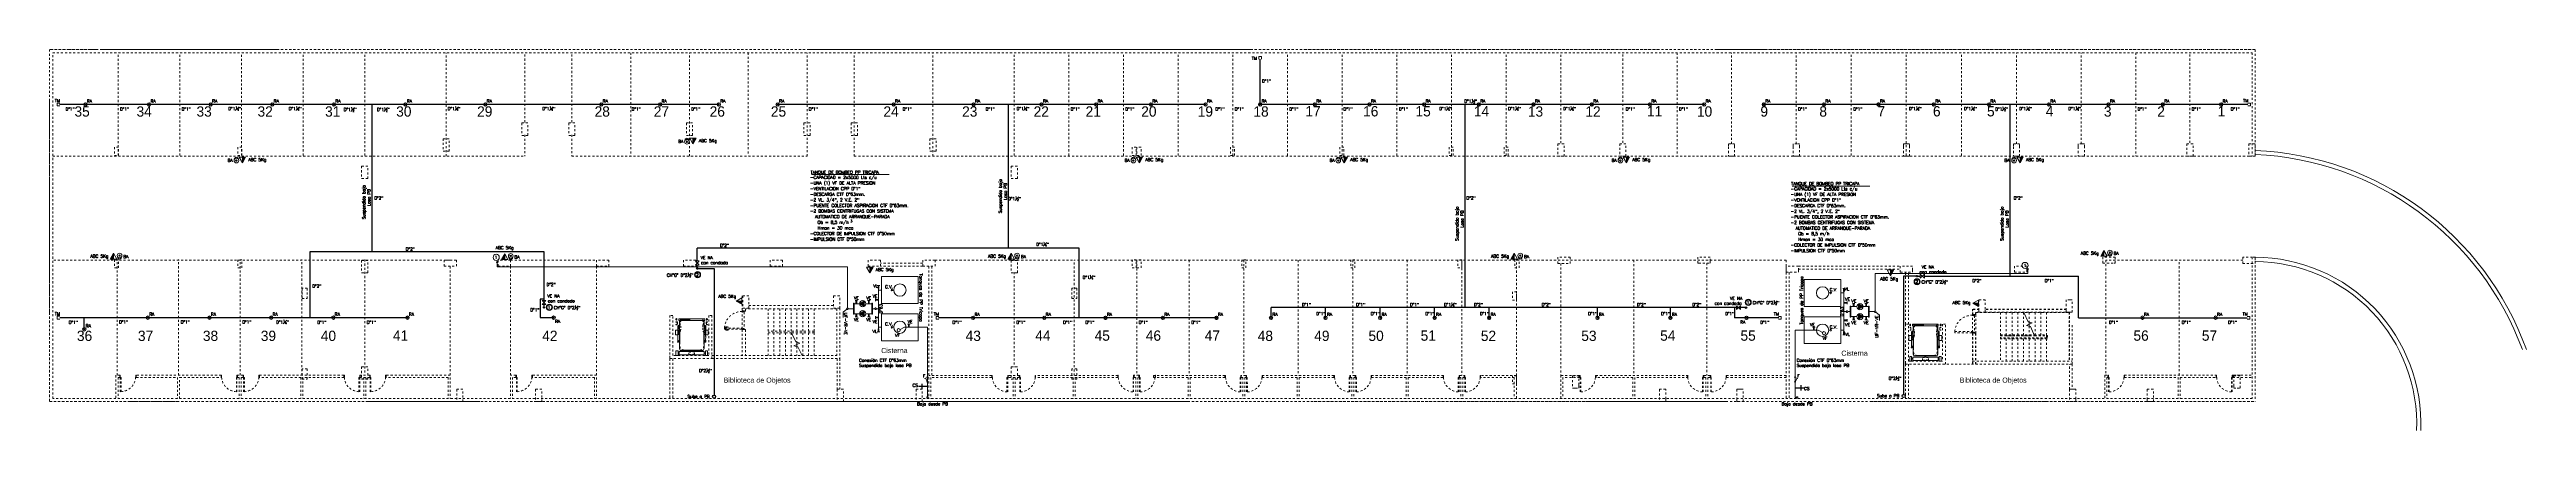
# Model space of a CAD drawing. Header units: millimetres. Extents: x 917 to 1168, y -421 to -23.
# Drawn here: x 984.3 to 1104.8, y -421.3 to -402.8 of the extents above; entities that cross this region are included whole.
import ezdxf
from ezdxf.enums import TextEntityAlignment as Align

# ---------------------------------------------------------------- set-up
doc = ezdxf.new("R2010")
doc.units = ezdxf.units.MM
doc.header["$LTSCALE"] = 0.1
for name, pattern in [('ACAD_ISO02W100', [15, 12, -3]), ('CENTER', [2.25, 1, -0.1, 0.05, -0.1, 1]), ('CONTINUA', [0]), ('DASHED', [0.7, 0.5, -0.2]), ('HIDDEN', [0.375, 0.25, -0.125]), ('HIDDEN2', [0.1875, 0.125, -0.0625]), ('Overhead', [0.003969, 0.002381, -0.001587])]:
    doc.linetypes.add(name, pattern=pattern)
doc.layers.get('0').update_dxf_attribs({"lineweight": 5})
for name, color, linetype, lineweight in [('00-Agua Fria', 5, 'ACAD_ISO02W100', 20), ('00-Texto AF', 7, 'Continuous', 18), ('00_Incendio Rociador', 1, 'Continuous', 18), ('00_Incendio_Bocas Incendio', 1, 'Continuous', 30), ('00_Incendio_Cañeria', 1, 'Continuous', 30), ('00_Incendio_Matafuego', 1, 'Continuous', 20), ('00_Incendio_Montantes', 1, 'Continuous', 30), ('00_Incendio_Numeracion Montantes', 1, 'Continuous', 30), ('00_Incendio_Textos', 7, 'Continuous', 13), ('Agua Fria Directa - Texto', 7, 'Continuous', 18), ('CORDON H NUEVO', 251, 'Continuous', 5), ('Incendio', 10, 'ACAD_ISO02W100', 35), ('Incendio - Texto', 11, 'Continuous', 18), ('Lavarropa', 7, 'HIDDEN', 5), ('Texto Diámetros', 7, 'Continuous', 25), ('Ventilaciones - Agua', 70, 'Continuous', 30)]:
    doc.layers.add(name, color=color, linetype=linetype, lineweight=lineweight)
doc.layers.add('Textos', color=7, linetype='Continuous')
doc.styles.add('Instal Sanit', font='techb___.ttf', dxfattribs={"height": 0.15})
doc.styles.add('Pill Gothic 300mg Lt', font='', dxfattribs={"height": 0.186028})
doc.styles.add('Romans', font='romans.shx')
doc.styles.get("Standard").update_dxf_attribs({"font": 'arial.ttf'})
doc.styles.get('Pill Gothic 300mg Lt').set_extended_font_data('Pill Gothic 300mg Lt')

# ---------------------------------------------------------------- blocks, each defined once
blk = doc.blocks.new('g')
blk.add_lwpolyline([(1, 0), (0, 0, -0.198945), (0, 0, -0.198878), (0, 0), (0, 1, 0.414208), (0, 1, 0.414219), (0, 1, -0.000005), (0, -1, 0.000002), (0, -1, 0.999999), (0, -1), (0, 0, -0.198907), (0, 0, -0.198919), (0, 0), (1, 0)], format="xyb")
blk = doc.blocks.new('SS final')
at = {"color": 8, "lineweight": 18}
for p, q in [((970.67, -431.78), (970.67, -429.28)), ((971.6, -429.28), (970.67, -429.28)), ((1078.04, -429.28), (970.67, -429.28)), ((970.67, -429.28), (970.67, -446.4)), ((970.82, -429.43), (1077.89, -429.43)), ((970.82, -446.25), (970.82, -429.43)), ((971.6, -429.28), (972.67, -429.28)), ((972.93, -429.28), (972.67, -429.28)), ((972.93, -429.28), (973.25, -429.28)), ((981.73, -429.28), (973.25, -429.28)), ((974.01, -434.43), (974.01, -429.43)), ((977.01, -434.43), (977.01, -429.43)), ((980.01, -434.43), (980.01, -429.43)), ((981.73, -429.28), (992.19, -429.28)), ((983.01, -434.43), (983.01, -429.43)), ((986.01, -434.43), (986.01, -429.43)), ((989.97, -434.47), (989.97, -429.43)), ((1007.65, -429.28), (992.19, -429.28)), ((993.8, -432.82), (993.8, -429.43)), ((996.09, -432.82), (996.09, -429.43)), ((998.96, -429.43), (998.96, -434.43)), ((1001.82, -434.47), (1001.82, -429.43)), ((1004.68, -429.43), (1004.68, -434.43)), ((1007.54, -434.47), (1007.54, -429.43)), ((1007.65, -429.28), (1026.48, -429.28)), ((1009.84, -434.47), (1009.84, -429.43)), ((1013.67, -434.47), (1013.67, -429.43)), ((1017.63, -434.43), (1017.63, -429.43)), ((1020.29, -434.43), (1020.29, -429.43)), ((1022.95, -434.43), (1022.95, -429.43)), ((1025.61, -434.43), (1025.61, -429.43)), ((1029.13, -429.28), (1026.48, -429.28)), ((1028.27, -434.43), (1028.27, -429.43)), ((1029.13, -429.28), (1031.78, -429.28)), ((1030.93, -434.43), (1030.93, -429.43)), ((1040.49, -429.28), (1031.78, -429.28)), ((1033.59, -434.43), (1033.59, -429.43)), ((1036.25, -434.43), (1036.25, -429.43)), ((1038.91, -434.43), (1038.91, -429.43)), ((1040.49, -429.28), (1048.97, -429.28)), ((1041.57, -434.43), (1041.57, -429.43)), ((1044.24, -433.83), (1044.24, -429.43)), ((1047.25, -433.82), (1047.25, -429.43)), ((1051.83, -429.28), (1048.97, -429.28)), ((1049.89, -429.43), (1049.89, -434.43)), ((1051.83, -429.28), (1054.18, -429.28)), ((1052.54, -433.87), (1052.54, -429.43)), ((1067.5, -429.28), (1054.18, -429.28)), ((1055.69, -433.87), (1055.69, -429.43)), ((1058.37, -434.43), (1058.37, -429.43)), ((1061.05, -434.43), (1061.05, -429.43)), ((1063.74, -434.43), (1063.74, -429.43)), ((1066.42, -433.87), (1066.42, -429.43)), ((1067.5, -429.28), (1078.04, -429.28)), ((1069.57, -433.87), (1069.57, -429.43)), ((1072.22, -429.43), (1072.22, -434.47)), ((1074.86, -433.82), (1074.86, -429.43)), ((1077.89, -429.43), (1077.89, -434.47)), ((1078.04, -434.39), (1078.04, -429.28)), ((1078.04, -434.39), (1078.04, -429.28)), ((970.67, -431.78), (970.67, -433.56)), ((993.65, -432.85), (993.65, -433.45)), ((993.95, -433.45), (993.95, -432.85)), ((995.94, -432.85), (995.94, -433.45)), ((996.24, -433.45), (996.24, -432.85)), ((1001.67, -432.85), (1001.67, -433.45)), ((1001.97, -433.45), (1001.97, -432.85)), ((1007.39, -432.85), (1007.39, -433.45)), ((1007.69, -433.45), (1007.69, -432.85)), ((1009.99, -432.85), (1009.69, -432.85)), ((1009.69, -432.85), (1009.69, -433.45)), ((1009.99, -433.45), (1009.99, -432.85)), ((970.67, -442.06), (970.67, -433.56)), ((973.83, -434.03), (973.83, -434.43)), ((974.03, -434.03), (973.83, -434.03)), ((974.03, -434.43), (974.03, -434.03)), ((980.03, -434.03), (979.83, -434.03)), ((979.83, -434.03), (979.83, -434.43)), ((980.03, -434.43), (980.03, -434.03)), ((990.12, -433.62), (989.82, -433.62)), ((989.82, -433.62), (989.82, -434.22)), ((990.12, -434.22), (990.12, -433.62)), ((993.65, -433.45), (993.95, -433.45)), ((993.8, -433.42), (993.8, -434.47)), ((995.94, -433.45), (996.24, -433.45)), ((996.09, -433.42), (996.09, -434.47)), ((1001.67, -433.45), (1001.97, -433.45)), ((1007.39, -433.45), (1007.69, -433.45)), ((1009.69, -433.45), (1009.99, -433.45)), ((1013.82, -433.62), (1013.52, -433.62)), ((1013.52, -433.62), (1013.52, -434.22)), ((1013.82, -434.22), (1013.82, -433.62)), ((1023.57, -434.03), (1023.37, -434.03)), ((1023.37, -434.03), (1023.37, -434.43)), ((1023.57, -434.43), (1023.57, -434.03)), ((1023.6, -434.03), (1023.6, -434.43)), ((1023.8, -434.03), (1023.6, -434.03)), ((1023.8, -434.43), (1023.8, -434.03)), ((1028.35, -434.03), (1028.15, -434.03)), ((1028.15, -434.03), (1028.15, -434.43)), ((1028.35, -434.43), (1028.35, -434.03)), ((1033.47, -434.03), (1033.47, -434.43)), ((1033.67, -434.03), (1033.47, -434.03)), ((1033.67, -434.43), (1033.67, -434.03)), ((1038.8, -434.03), (1038.8, -434.43)), ((1039, -434.03), (1038.8, -434.03)), ((1039, -434.43), (1039, -434.03)), ((1041.47, -434.03), (1041.47, -434.43)), ((1041.67, -434.03), (1041.47, -434.03)), ((1041.67, -434.43), (1041.67, -434.03)), ((1044.09, -433.86), (1044.09, -434.46)), ((1044.39, -433.86), (1044.09, -433.86)), ((1044.39, -434.46), (1044.39, -433.86)), ((1047.1, -433.86), (1047.1, -434.46)), ((1047.4, -433.86), (1047.1, -433.86)), ((1047.4, -434.46), (1047.4, -433.86)), ((1052.39, -433.87), (1052.39, -434.01)), ((1052.52, -433.87), (1052.39, -433.87)), ((1052.39, -434.01), (1052.39, -434.47)), ((1052.69, -433.87), (1052.52, -433.87)), ((1052.69, -434), (1052.69, -433.87)), ((1052.69, -434.01), (1052.69, -434)), ((1052.69, -434), (1052.69, -434)), ((1052.69, -434.47), (1052.69, -434.01)), ((1052.69, -434.01), (1052.69, -434.01)), ((1052.69, -434.01), (1052.69, -434.01)), ((1055.72, -433.87), (1055.55, -433.87)), ((1055.55, -433.87), (1055.55, -434)), ((1055.55, -434), (1055.55, -434)), ((1055.55, -434), (1055.55, -434.01)), ((1055.55, -434.01), (1055.55, -434.01)), ((1055.55, -434.01), (1055.55, -434.01)), ((1055.55, -434.01), (1055.55, -434.47)), ((1055.85, -433.87), (1055.72, -433.87)), ((1055.85, -434.01), (1055.85, -433.87)), ((1055.85, -434.47), (1055.85, -434.01)), ((1060.98, -433.87), (1060.91, -433.87)), ((1060.91, -433.87), (1060.91, -434)), ((1060.91, -434), (1060.91, -434.01)), ((1060.91, -434.01), (1060.91, -434.47)), ((1061, -433.87), (1060.98, -433.87)), ((1061.12, -433.87), (1061, -433.87)), ((1061.14, -433.87), (1061.12, -433.87)), ((1061.21, -433.87), (1061.14, -433.87)), ((1061.21, -434), (1061.21, -433.87)), ((1061.21, -434.01), (1061.21, -434)), ((1061.21, -434.47), (1061.21, -434.01)), ((1066.27, -433.87), (1066.27, -434.01)), ((1066.39, -433.87), (1066.27, -433.87)), ((1066.27, -434.01), (1066.27, -434.47)), ((1066.57, -433.87), (1066.39, -433.87)), ((1066.57, -434), (1066.57, -433.87)), ((1066.57, -434.01), (1066.57, -434)), ((1066.57, -434), (1066.57, -434)), ((1066.57, -434.47), (1066.57, -434.01)), ((1066.57, -434.01), (1066.57, -434.01)), ((1066.57, -434.01), (1066.57, -434.01)), ((1069.6, -433.87), (1069.42, -433.87)), ((1069.42, -433.87), (1069.42, -434)), ((1069.42, -434), (1069.42, -434)), ((1069.42, -434), (1069.42, -434.01)), ((1069.42, -434.01), (1069.42, -434.01)), ((1069.42, -434.01), (1069.42, -434.01)), ((1069.42, -434.01), (1069.42, -434.47)), ((1069.72, -433.87), (1069.6, -433.87)), ((1069.72, -434.01), (1069.72, -433.87)), ((1069.72, -434.47), (1069.72, -434.01)), ((1075.01, -433.86), (1074.71, -433.86)), ((1074.71, -433.86), (1074.71, -434.46)), ((1075.01, -434.46), (1075.01, -433.86)), ((1078.03, -433.86), (1077.73, -433.86)), ((1077.73, -433.86), (1077.73, -434.46)), ((1078.03, -434.46), (1078.03, -433.86)), ((970.82, -434.47), (993.8, -434.47)), ((973.83, -434.43), (974.03, -434.43)), ((979.83, -434.43), (980.03, -434.43)), ((986.16, -434.95), (985.86, -434.95)), ((985.86, -434.95), (985.86, -435.55)), ((986.16, -435.55), (986.16, -434.95)), ((989.82, -434.22), (990.12, -434.22)), ((996.09, -434.47), (1007.54, -434.47)), ((1009.84, -434.47), (1077.89, -434.47)), ((1013.52, -434.22), (1013.82, -434.22)), ((1017.78, -434.95), (1017.48, -434.95)), ((1017.48, -434.95), (1017.48, -435.55)), ((1017.78, -435.55), (1017.78, -434.95)), ((1023.37, -434.43), (1023.57, -434.43)), ((1023.6, -434.43), (1023.8, -434.43)), ((1028.15, -434.43), (1028.35, -434.43)), ((1033.47, -434.43), (1033.67, -434.43)), ((1038.8, -434.43), (1039, -434.43)), ((1041.47, -434.43), (1041.67, -434.43)), ((1044.09, -434.46), (1044.39, -434.46)), ((1047.1, -434.46), (1047.4, -434.46)), ((1052.39, -434.47), (1052.52, -434.47)), ((1052.52, -434.47), (1052.52, -434.47)), ((1052.52, -434.47), (1052.53, -434.47)), ((1052.53, -434.47), (1052.53, -434.47)), ((1052.53, -434.47), (1052.53, -434.47)), ((1052.53, -434.47), (1052.69, -434.47)), ((1055.55, -434.47), (1055.71, -434.47)), ((1055.71, -434.47), (1055.71, -434.47)), ((1055.71, -434.47), (1055.71, -434.47)), ((1055.71, -434.47), (1055.72, -434.47)), ((1055.72, -434.47), (1055.72, -434.47)), ((1055.72, -434.47), (1055.85, -434.47)), ((1060.91, -434.47), (1060.98, -434.47)), ((1060.98, -434.47), (1061, -434.47)), ((1061, -434.47), (1061.12, -434.47)), ((1061.12, -434.47), (1061.14, -434.47)), ((1061.14, -434.47), (1061.21, -434.47)), ((1066.27, -434.47), (1066.39, -434.47)), ((1066.39, -434.47), (1066.39, -434.47)), ((1066.39, -434.47), (1066.41, -434.47)), ((1066.41, -434.47), (1066.41, -434.47)), ((1066.41, -434.47), (1066.41, -434.47)), ((1066.41, -434.47), (1066.57, -434.47)), ((1069.42, -434.47), (1069.58, -434.47)), ((1069.58, -434.47), (1069.58, -434.47)), ((1069.58, -434.47), (1069.59, -434.47)), ((1069.59, -434.47), (1069.6, -434.47)), ((1069.6, -434.47), (1069.6, -434.47)), ((1069.6, -434.47), (1069.72, -434.47)), ((1074.71, -434.46), (1075.01, -434.46)), ((1077.73, -434.46), (1078.03, -434.46)), ((985.86, -435.55), (986.16, -435.55)), ((1017.48, -435.55), (1017.78, -435.55)), ((990.17, -439.52), (970.82, -439.52)), ((974.03, -439.5), (973.83, -439.5)), ((973.83, -439.5), (973.83, -439.9)), ((973.83, -439.9), (974.03, -439.9)), ((973.95, -445.12), (973.95, -439.49)), ((974.03, -439.9), (974.03, -439.5)), ((976.95, -445.12), (976.95, -439.49)), ((980.03, -439.5), (979.83, -439.5)), ((979.83, -439.5), (979.83, -439.9)), ((979.83, -439.9), (980.03, -439.9)), ((979.95, -445.12), (979.95, -439.49)), ((980.03, -439.9), (980.03, -439.5)), ((982.95, -445.12), (982.95, -439.49)), ((986.16, -439.53), (985.86, -439.53)), ((985.86, -439.53), (985.86, -440.13)), ((986.01, -439.49), (986.01, -445.12)), ((986.16, -440.13), (986.16, -439.53)), ((990.47, -439.52), (989.87, -439.52)), ((989.87, -439.52), (989.87, -439.82)), ((989.87, -439.82), (990.47, -439.82)), ((990.17, -439.82), (990.17, -446.25)), ((990.47, -439.82), (990.47, -439.52)), ((993.11, -439.52), (992.51, -439.52)), ((992.51, -439.52), (992.51, -439.82)), ((992.51, -439.82), (993.11, -439.82)), ((993.11, -439.82), (993.11, -439.52)), ((993.11, -439.52), (997.29, -439.52)), ((993.11, -439.82), (993.11, -446.25)), ((997.89, -439.52), (997.29, -439.52)), ((997.29, -439.52), (997.29, -439.82)), ((997.29, -439.82), (997.89, -439.82)), ((997.29, -439.82), (997.29, -446.25)), ((997.89, -439.82), (997.89, -439.52)), ((1002.12, -439.52), (1001.52, -439.52)), ((1001.52, -439.52), (1001.52, -439.82)), ((1001.52, -439.82), (1002.12, -439.82)), ((1002.12, -439.82), (1002.12, -439.52)), ((1006.35, -439.52), (1005.75, -439.52)), ((1005.75, -439.52), (1005.75, -439.82)), ((1005.75, -439.82), (1006.35, -439.82)), ((1006.35, -439.82), (1006.35, -439.52)), ((1011.12, -439.52), (1010.52, -439.52)), ((1010.52, -439.52), (1010.52, -439.82)), ((1010.52, -439.82), (1011.12, -439.82)), ((1011.12, -439.82), (1011.12, -439.52)), ((1013.17, -439.67), (1011.12, -439.67)), ((1013.17, -439.82), (1011.12, -439.82)), ((1013.77, -439.52), (1013.17, -439.52)), ((1013.17, -439.52), (1013.17, -439.82)), ((1013.17, -439.82), (1013.77, -439.82)), ((1013.47, -439.82), (1013.47, -446.25)), ((1013.62, -439.82), (1013.62, -445.13)), ((1013.77, -439.82), (1013.77, -439.52)), ((1013.77, -439.52), (1020.55, -439.52)), ((1017.48, -439.53), (1017.48, -440.13)), ((1017.78, -439.53), (1017.48, -439.53)), ((1017.78, -440.13), (1017.78, -439.53)), ((1020.55, -445.13), (1020.55, -439.52)), ((1055.2, -439.52), (1020.55, -439.52)), ((1023.57, -439.5), (1023.37, -439.5)), ((1023.37, -439.5), (1023.37, -439.9)), ((1023.37, -439.9), (1023.57, -439.9)), ((1023.57, -439.9), (1023.57, -439.5)), ((1023.59, -439.52), (1023.59, -445.13)), ((1023.8, -439.5), (1023.6, -439.5)), ((1023.6, -439.5), (1023.6, -439.9)), ((1023.6, -439.9), (1023.8, -439.9)), ((1023.8, -439.9), (1023.8, -439.5)), ((1026.14, -439.52), (1026.14, -445.13)), ((1028.9, -439.5), (1028.7, -439.5)), ((1028.7, -439.5), (1028.7, -439.9)), ((1028.7, -439.9), (1028.9, -439.9)), ((1028.8, -439.52), (1028.8, -445.13)), ((1028.9, -439.9), (1028.9, -439.5)), ((1031.45, -439.52), (1031.45, -445.13)), ((1034.21, -439.5), (1034.01, -439.5)), ((1034.01, -439.5), (1034.01, -439.9)), ((1034.01, -439.9), (1034.21, -439.9)), ((1034.11, -439.52), (1034.11, -445.13)), ((1034.21, -439.9), (1034.21, -439.5)), ((1036.76, -439.52), (1036.76, -445.13)), ((1039.42, -439.5), (1039.22, -439.5)), ((1039.22, -439.5), (1039.22, -439.9)), ((1039.22, -439.9), (1039.42, -439.9)), ((1039.42, -439.9), (1039.42, -439.5)), ((1039.42, -439.5), (1039.42, -445.13)), ((1042, -439.5), (1042, -439.9)), ((1042.2, -439.5), (1042, -439.5)), ((1042, -439.9), (1042.2, -439.9)), ((1042.07, -445.13), (1042.07, -439.5)), ((1042.2, -439.9), (1042.2, -439.5)), ((1044.09, -439.38), (1044.09, -439.68)), ((1044.69, -439.38), (1044.09, -439.38)), ((1044.09, -439.68), (1044.69, -439.68)), ((1044.24, -439.68), (1044.24, -445.13)), ((1044.69, -439.68), (1044.69, -439.38)), ((1047.79, -439.52), (1047.79, -445.13)), ((1050.9, -439.37), (1050.9, -439.67)), ((1051.5, -439.37), (1050.9, -439.37)), ((1050.9, -439.67), (1050.95, -439.67)), ((1050.95, -439.67), (1051.5, -439.67)), ((1051.34, -439.66), (1051.34, -445.13)), ((1051.5, -439.55), (1051.5, -439.37)), ((1051.5, -439.56), (1051.5, -439.55)), ((1051.5, -439.55), (1051.5, -439.55)), ((1051.5, -439.55), (1051.5, -439.55)), ((1051.5, -439.57), (1051.5, -439.56)), ((1051.5, -439.67), (1051.5, -439.57)), ((1055.2, -439.52), (1055.2, -446.25)), ((1055.2, -439.81), (1055.2, -440.01)), ((1055.8, -439.81), (1055.2, -439.81)), ((1055.2, -440.01), (1055.2, -440.11)), ((1055.8, -440.01), (1055.8, -439.81)), ((1055.8, -439.81), (1060.76, -439.81)), ((1055.8, -439.96), (1060.76, -439.96)), ((1055.8, -440.11), (1055.8, -440.01)), ((1061.36, -439.81), (1060.76, -439.81)), ((1060.76, -439.81), (1060.76, -440)), ((1060.76, -440), (1060.76, -440)), ((1060.76, -440), (1060.76, -440)), ((1060.76, -440), (1060.76, -440.01)), ((1060.76, -440.01), (1060.76, -440.01)), ((1060.76, -440.01), (1060.76, -440.11)), ((1061.36, -440), (1061.36, -439.81)), ((1061.36, -440.01), (1061.36, -440)), ((1061.36, -440), (1061.36, -440)), ((1061.36, -440), (1061.36, -440)), ((1061.36, -440.11), (1061.36, -440.01)), ((1061.36, -440.01), (1061.36, -440.01)), ((1066.92, -439.81), (1066.32, -439.81)), ((1066.32, -439.81), (1066.32, -440.11)), ((1066.92, -440.01), (1066.92, -439.81)), ((1066.92, -440.11), (1066.92, -440.01)), ((1071.22, -439.37), (1070.62, -439.37)), ((1070.62, -439.37), (1070.62, -439.55)), ((1070.62, -439.55), (1070.62, -439.55)), ((1070.62, -439.55), (1070.62, -439.55)), ((1070.62, -439.55), (1070.62, -439.56)), ((1070.62, -439.56), (1070.62, -439.57)), ((1070.62, -439.57), (1070.62, -439.67)), ((1070.62, -439.67), (1071.17, -439.67)), ((1077.43, -439.52), (1070.77, -439.52)), ((1070.77, -439.52), (1070.77, -445.12)), ((1071.17, -439.67), (1071.22, -439.67)), ((1071.22, -439.67), (1071.22, -439.37)), ((1074.33, -445.12), (1074.33, -439.52)), ((1077.9, -439.38), (1077.43, -439.38)), ((1077.43, -439.38), (1077.43, -439.68)), ((1077.43, -439.68), (1078.03, -439.68)), ((1077.89, -439.38), (1077.89, -446.25)), ((1078.03, -439.38), (1077.9, -439.38)), ((1077.9, -439.38), (1077.9, -439.38)), ((1077.9, -439.38), (1077.9, -439.38)), ((1078.03, -439.51), (1078.03, -439.38)), ((1078.03, -439.52), (1078.03, -439.51)), ((1078.03, -439.68), (1078.03, -439.52)), ((1078.04, -439.37), (1078.04, -446.4)), ((983.21, -440.89), (982.96, -440.89)), ((982.96, -440.89), (982.96, -441.39)), ((983.21, -441.39), (983.21, -440.89)), ((985.86, -440.13), (986.16, -440.13)), ((1004.39, -441.26), (1004.39, -441.99)), ((1004.71, -441.26), (1004.41, -441.26)), ((1004.41, -441.26), (1004.41, -441.86)), ((1004.71, -441.86), (1004.71, -441.26)), ((1009.13, -441.26), (1008.83, -441.26)), ((1008.83, -441.26), (1008.83, -441.86)), ((1009.13, -441.86), (1009.13, -441.26)), ((1017.48, -440.13), (1017.78, -440.13)), ((1017.63, -440.1), (1017.63, -444.72)), ((1020.43, -440.89), (1020.43, -441.39)), ((1020.68, -440.89), (1020.43, -440.89)), ((1020.68, -441.39), (1020.68, -440.89)), ((1042.08, -441.06), (1041.88, -441.06)), ((1041.88, -441.06), (1041.88, -441.46)), ((1042.08, -441.46), (1042.08, -441.06)), ((1055.2, -440.11), (1055.8, -440.11)), ((1055.35, -440.11), (1055.35, -446.25)), ((1060.76, -440.11), (1061.36, -440.11)), ((1061.01, -442.63), (1061.01, -440.11)), ((1061.16, -442.63), (1061.16, -440.11)), ((1066.32, -440.11), (1066.92, -440.11)), ((970.67, -442.06), (970.67, -446.4)), ((982.96, -441.39), (983.21, -441.39)), ((1001.01, -442.21), (1000.86, -442.21)), ((1000.86, -442.21), (1000.86, -444.17)), ((1001.01, -444.16), (1001.01, -442.21)), ((1001.34, -442.38), (1001.37, -442.38)), ((1001.37, -442.41), (1001.37, -442.38)), ((1001.37, -442.41), (1001.39, -442.41)), ((1001.4, -442.48), (1001.4, -442.41)), ((1002.46, -442.48), (1002.46, -442.41)), ((1002.48, -442.41), (1002.46, -442.41)), ((1002.48, -442.41), (1002.48, -442.38)), ((1002.52, -442.38), (1002.49, -442.38)), ((1002.91, -442.21), (1002.76, -442.21)), ((1002.76, -442.21), (1002.76, -444.16)), ((1002.91, -444.31), (1002.91, -442.21)), ((1004.39, -441.99), (1004.55, -441.99)), ((1004.39, -442), (1004.39, -441.99)), ((1004.39, -442), (1004.48, -442)), ((1004.39, -442.03), (1004.39, -442)), ((1004.43, -442.03), (1004.39, -442.03)), ((1004.39, -442.86), (1004.39, -442.03)), ((1004.41, -441.86), (1004.71, -441.86)), ((1004.43, -442.04), (1004.43, -442.03)), ((1004.48, -442.04), (1004.43, -442.04)), ((1004.48, -442), (1004.48, -442.04)), ((1004.55, -442), (1004.48, -442)), ((1004.48, -442.04), (1004.48, -442.85)), ((1004.55, -441.99), (1004.55, -441.88)), ((1008.99, -441.88), (1004.55, -441.88)), ((1004.55, -441.99), (1004.55, -442)), ((1004.71, -441.72), (1008.83, -441.72)), ((1005.65, -442.98), (1005.65, -441.88)), ((1005.93, -442.98), (1005.93, -441.88)), ((1005.93, -442.98), (1005.93, -441.88)), ((1006.21, -442.98), (1006.21, -441.88)), ((1006.21, -442.98), (1006.21, -441.88)), ((1006.49, -442.98), (1006.49, -441.88)), ((1006.49, -442.98), (1006.49, -441.88)), ((1006.77, -442.98), (1006.77, -441.88)), ((1006.77, -442.98), (1006.77, -441.88)), ((1007.05, -442.98), (1007.05, -441.88)), ((1007.05, -442.98), (1007.05, -441.88)), ((1007.33, -442.98), (1007.33, -441.88)), ((1007.33, -442.98), (1007.33, -441.88)), ((1007.61, -442.98), (1007.61, -441.88)), ((1007.61, -442.98), (1007.61, -441.88)), ((1007.89, -442.98), (1007.89, -441.88)), ((1007.89, -442.98), (1007.89, -441.88)), ((1008.83, -441.86), (1009.13, -441.86)), ((1008.99, -441.88), (1008.99, -444.16)), ((1009.13, -441.86), (1009.13, -444.31)), ((1020.43, -441.39), (1020.68, -441.39)), ((1041.88, -441.46), (1042.08, -441.46)), ((1064.6, -441.9), (1064.28, -441.9)), ((1064.28, -441.9), (1064.28, -442.16)), ((1064.28, -442.16), (1064.28, -441.9)), ((1064.6, -441.91), (1064.28, -441.91)), ((1064.6, -441.91), (1064.28, -441.91)), ((1064.28, -442.16), (1064.28, -441.91)), ((1064.28, -441.91), (1064.28, -441.91)), ((1064.28, -442.16), (1064.44, -442.16)), ((1064.28, -442.17), (1064.28, -442.16)), ((1064.28, -442.17), (1064.37, -442.17)), ((1064.28, -442.2), (1064.28, -442.17)), ((1064.32, -442.2), (1064.28, -442.2)), ((1064.28, -443.03), (1064.28, -442.2)), ((1064.6, -441.92), (1064.29, -441.92)), ((1064.29, -442.16), (1064.29, -441.92)), ((1064.32, -442.22), (1064.32, -442.2)), ((1064.37, -442.22), (1064.32, -442.22)), ((1064.37, -442.17), (1064.37, -442.22)), ((1064.44, -442.17), (1064.37, -442.17)), ((1064.37, -442.22), (1064.37, -443.02)), ((1064.6, -442.05), (1064.42, -442.05)), ((1064.42, -442.16), (1064.42, -442.05)), ((1064.44, -442.07), (1068.98, -442.07)), ((1064.44, -442.16), (1064.44, -442.07)), ((1064.44, -442.16), (1064.44, -442.17)), ((1064.44, -442.17), (1064.44, -443.06)), ((1064.89, -441.45), (1064.59, -441.45)), ((1064.59, -441.45), (1064.59, -441.9)), ((1064.59, -441.9), (1064.59, -441.91)), ((1064.59, -441.91), (1064.59, -441.91)), ((1064.59, -441.91), (1064.59, -441.92)), ((1064.59, -441.92), (1064.59, -442.05)), ((1064.59, -442.05), (1064.89, -442.05)), ((1064.89, -441.9), (1064.89, -441.45)), ((1064.89, -441.91), (1064.89, -441.9)), ((1064.89, -441.92), (1064.89, -441.91)), ((1064.89, -441.91), (1064.89, -441.91)), ((1064.89, -442.05), (1064.89, -441.92)), ((1068.84, -441.9), (1064.9, -441.9)), ((1068.84, -441.91), (1064.9, -441.91)), ((1068.84, -441.91), (1064.9, -441.91)), ((1068.84, -441.92), (1064.9, -441.92)), ((1069.01, -442.05), (1064.9, -442.05)), ((1065.64, -442.07), (1065.64, -443.16)), ((1065.92, -442.07), (1065.92, -443.16)), ((1066.2, -442.07), (1066.2, -443.16)), ((1066.48, -442.07), (1066.48, -443.16)), ((1066.76, -442.07), (1066.76, -443.16)), ((1067.04, -442.07), (1067.04, -442.53)), ((1067.04, -442.07), (1067.04, -442.53)), ((1067.32, -442.07), (1067.32, -443.2)), ((1067.32, -442.07), (1067.32, -443.2)), ((1067.6, -442.07), (1067.6, -443.2)), ((1067.6, -442.07), (1067.6, -443.2)), ((1067.88, -442.07), (1067.88, -443.2)), ((1067.88, -442.07), (1067.88, -443.2)), ((1069.01, -441.45), (1068.83, -441.45)), ((1068.83, -441.45), (1068.83, -441.9)), ((1068.83, -441.9), (1068.83, -441.91)), ((1068.83, -441.91), (1068.83, -441.91)), ((1068.83, -441.91), (1068.83, -441.92)), ((1068.83, -441.92), (1068.83, -442.05)), ((1068.83, -442.05), (1069.01, -442.05)), ((1068.98, -442.07), (1068.98, -444.44)), ((1069, -442.05), (1069, -444.44)), ((1069.03, -441.45), (1069.01, -441.45)), ((1069.01, -441.45), (1069.01, -441.45)), ((1069.01, -441.45), (1069.01, -441.45)), ((1069.01, -442.05), (1069.01, -442.05)), ((1069.01, -442.05), (1069.01, -442.05)), ((1069.01, -442.05), (1069.03, -442.05)), ((1069.13, -441.45), (1069.03, -441.45)), ((1069.03, -442.05), (1069.13, -442.05)), ((1069.13, -441.45), (1069.13, -441.45)), ((1069.13, -442.05), (1069.13, -441.45)), ((1069.13, -442.05), (1069.13, -442.05)), ((1001.16, -442.52), (1001.23, -442.52)), ((1001.16, -442.53), (1001.16, -442.52)), ((1001.22, -442.53), (1001.16, -442.53)), ((1001.16, -442.66), (1001.16, -442.65)), ((1001.16, -442.65), (1001.22, -442.65)), ((1001.23, -442.66), (1001.16, -442.66)), ((1001.22, -442.65), (1001.22, -442.53)), ((1001.23, -442.52), (1001.23, -442.66)), ((1001.25, -443.07), (1001.25, -443)), ((1001.25, -443), (1001.26, -443)), ((1001.25, -443.07), (1001.26, -443.07)), ((1001.26, -443), (1001.26, -443.03)), ((1001.26, -443.04), (1001.26, -443.07)), ((1001.28, -443.03), (1001.27, -443.03)), ((1001.28, -443.04), (1001.27, -443.04)), ((1001.28, -443.03), (1001.28, -443.03)), ((1001.28, -443.03), (1001.28, -443.03)), ((1001.31, -443.03), (1001.28, -443.03)), ((1001.28, -443.04), (1001.28, -443.04)), ((1001.28, -443.04), (1001.28, -443.04)), ((1001.31, -443.04), (1001.28, -443.04)), ((1001.32, -443.03), (1001.31, -443.03)), ((1001.32, -443.04), (1001.31, -443.04)), ((1001.32, -443.03), (1001.32, -443.04)), ((1002.54, -443.03), (1002.54, -443.04)), ((1002.54, -443.03), (1002.57, -443.03)), ((1002.54, -443.03), (1002.54, -443.03)), ((1002.54, -443.04), (1002.54, -443.04)), ((1002.54, -443.04), (1002.57, -443.04)), ((1002.58, -443.03), (1002.57, -443.03)), ((1002.58, -443.03), (1002.57, -443.03)), ((1002.58, -443.04), (1002.57, -443.04)), ((1002.58, -443.04), (1002.57, -443.04)), ((1002.58, -443.03), (1002.59, -443.03)), ((1002.58, -443.04), (1002.59, -443.04)), ((1002.6, -443), (1002.59, -443.03)), ((1002.59, -443.04), (1002.6, -443.07)), ((1002.6, -443.07), (1002.6, -443)), ((1002.6, -443), (1002.6, -443)), ((1002.6, -443.07), (1002.6, -443.07)), ((1002.69, -442.52), (1002.63, -442.52)), ((1002.63, -442.52), (1002.63, -442.66)), ((1002.63, -442.66), (1002.69, -442.66)), ((1002.64, -442.65), (1002.64, -442.53)), ((1002.64, -442.53), (1002.69, -442.53)), ((1002.69, -442.65), (1002.64, -442.65)), ((1002.69, -442.53), (1002.69, -442.52)), ((1002.69, -442.66), (1002.69, -442.65)), ((1003.52, -442.86), (1003.53, -442.86)), ((1003.52, -442.87), (1003.52, -442.86)), ((1004.36, -442.87), (1003.52, -442.87)), ((1003.53, -442.82), (1004.35, -442.82)), ((1003.53, -442.86), (1003.53, -442.82)), ((1003.56, -442.82), (1003.57, -442.78)), ((1003.61, -442.82), (1003.56, -442.82)), ((1003.56, -442.87), (1003.61, -442.87)), ((1003.57, -442.91), (1003.56, -442.87)), ((1003.57, -442.77), (1003.7, -442.77)), ((1003.71, -442.78), (1003.57, -442.78)), ((1003.71, -442.91), (1003.57, -442.91)), ((1003.7, -442.92), (1003.57, -442.92)), ((1003.6, -442.78), (1003.59, -442.78)), ((1003.6, -442.91), (1003.59, -442.91)), ((1003.6, -442.78), (1003.61, -442.82)), ((1003.7, -442.78), (1003.6, -442.78)), ((1003.61, -442.87), (1003.6, -442.91)), ((1003.6, -442.91), (1003.7, -442.91)), ((1004.35, -442.82), (1004.36, -442.86)), ((1004.36, -442.86), (1004.36, -442.86)), ((1004.36, -442.86), (1004.36, -442.87)), ((1004.36, -442.86), (1004.37, -442.86)), ((1004.36, -442.86), (1004.36, -442.86)), ((1004.37, -442.86), (1004.36, -442.86)), ((1004.37, -442.86), (1004.38, -442.87)), ((1004.37, -442.87), (1004.37, -442.86)), ((1004.39, -442.87), (1004.38, -442.88)), ((1004.38, -442.87), (1004.39, -442.87)), ((1004.39, -442.89), (1004.39, -442.86)), ((1004.39, -442.86), (1004.43, -442.86)), ((1004.39, -442.87), (1004.39, -442.87)), ((1004.48, -442.89), (1004.39, -442.89)), ((1004.39, -442.9), (1004.39, -442.89)), ((1004.55, -442.9), (1004.39, -442.9)), ((1004.39, -442.9), (1004.39, -444.16)), ((1004.43, -442.85), (1004.48, -442.85)), ((1004.43, -442.86), (1004.43, -442.85)), ((1004.48, -442.85), (1004.48, -442.89)), ((1004.48, -442.89), (1004.55, -442.89)), ((1004.55, -442.89), (1004.55, -442.9)), ((1004.55, -442.9), (1004.55, -444.16)), ((1007.89, -442.98), (1005.65, -442.98)), ((1005.65, -443.06), (1006.21, -443.06)), ((1005.65, -443.07), (1005.65, -444.16)), ((1005.93, -443.06), (1005.93, -444.16)), ((1006.21, -443.06), (1006.49, -443.06)), ((1006.21, -443.06), (1006.21, -444.16)), ((1006.49, -443.06), (1006.77, -443.06)), ((1006.49, -443.06), (1006.49, -444.16)), ((1006.77, -443.06), (1006.79, -443.06)), ((1006.77, -443.06), (1006.77, -444.16)), ((1006.79, -443.06), (1007.89, -443.06)), ((1007.05, -443.06), (1007.05, -443.51)), ((1007.05, -443.06), (1007.05, -443.51)), ((1007.05, -443.51), (1007.05, -443.61)), ((1007.05, -443.61), (1007.05, -443.71)), ((1007.05, -443.61), (1007.05, -443.71)), ((1007.05, -443.71), (1007.05, -444.16)), ((1007.33, -443.06), (1007.33, -444.16)), ((1007.33, -443.06), (1007.33, -444.16)), ((1007.61, -443.06), (1007.61, -444.16)), ((1007.61, -443.06), (1007.61, -444.16)), ((1007.89, -443.06), (1007.89, -442.98)), ((1007.89, -443.06), (1007.89, -444.16)), ((1007.89, -443.06), (1007.89, -444.16)), ((1061.01, -442.63), (1061.01, -444.44)), ((1061.16, -442.63), (1061.01, -442.63)), ((1061.16, -444.43), (1061.16, -442.63)), ((1061.22, -442.79), (1061.28, -442.79)), ((1061.22, -442.8), (1061.22, -442.79)), ((1061.27, -442.8), (1061.22, -442.8)), ((1061.22, -442.93), (1061.22, -442.92)), ((1061.22, -442.92), (1061.27, -442.92)), ((1061.28, -442.93), (1061.22, -442.93)), ((1061.27, -442.92), (1061.27, -442.8)), ((1061.28, -442.79), (1061.28, -442.93)), ((1061.31, -443.34), (1061.31, -443.27)), ((1061.31, -443.27), (1061.31, -443.27)), ((1061.31, -443.34), (1061.31, -443.34)), ((1061.32, -443.27), (1061.32, -443.3)), ((1061.34, -443.3), (1061.32, -443.3)), ((1061.32, -443.31), (1061.32, -443.34)), ((1061.34, -443.31), (1061.32, -443.31)), ((1061.34, -443.3), (1061.34, -443.3)), ((1061.34, -443.3), (1061.34, -443.3)), ((1061.37, -443.3), (1061.34, -443.3)), ((1061.34, -443.31), (1061.34, -443.31)), ((1061.34, -443.31), (1061.34, -443.31)), ((1061.37, -443.31), (1061.34, -443.31)), ((1061.37, -443.3), (1061.37, -443.31)), ((1061.37, -443.3), (1061.37, -443.3)), ((1061.37, -443.31), (1061.37, -443.31)), ((1061.39, -442.65), (1061.42, -442.65)), ((1061.43, -442.68), (1061.43, -442.65)), ((1061.43, -442.68), (1061.45, -442.68)), ((1061.45, -442.75), (1061.45, -442.69)), ((1062.54, -442.68), (1062.52, -442.68)), ((1062.52, -442.75), (1062.52, -442.69)), ((1062.57, -442.65), (1062.54, -442.65)), ((1062.54, -442.68), (1062.54, -442.65)), ((1062.6, -443.3), (1062.6, -443.31)), ((1062.6, -443.3), (1062.63, -443.3)), ((1062.6, -443.3), (1062.6, -443.3)), ((1062.6, -443.31), (1062.6, -443.31)), ((1062.6, -443.31), (1062.63, -443.31)), ((1062.63, -443.3), (1062.64, -443.3)), ((1062.63, -443.3), (1062.63, -443.3)), ((1062.63, -443.3), (1062.63, -443.3)), ((1062.63, -443.31), (1062.64, -443.31)), ((1062.63, -443.31), (1062.63, -443.31)), ((1062.63, -443.31), (1062.63, -443.31)), ((1062.65, -443.27), (1062.65, -443.3)), ((1062.66, -443.27), (1062.65, -443.27)), ((1062.65, -443.31), (1062.65, -443.34)), ((1062.66, -443.34), (1062.65, -443.34)), ((1062.66, -443.34), (1062.66, -443.27)), ((1062.75, -442.79), (1062.68, -442.79)), ((1062.68, -442.79), (1062.68, -442.93)), ((1062.68, -442.93), (1062.75, -442.93)), ((1062.69, -442.92), (1062.69, -442.8)), ((1062.69, -442.8), (1062.75, -442.8)), ((1062.75, -442.92), (1062.69, -442.92)), ((1062.75, -442.8), (1062.75, -442.79)), ((1062.75, -442.93), (1062.75, -442.92)), ((1062.96, -442.63), (1062.81, -442.63)), ((1062.81, -442.63), (1062.81, -444.43)), ((1062.96, -444.58), (1062.96, -442.63)), ((1063.41, -442.99), (1064.25, -442.99)), ((1063.41, -443.05), (1063.41, -442.99)), ((1064.25, -443.05), (1063.41, -443.05)), ((1064.25, -442.99), (1064.25, -443.05)), ((1064.28, -443.06), (1064.28, -443.03)), ((1064.28, -443.03), (1064.32, -443.03)), ((1064.37, -443.06), (1064.28, -443.06)), ((1064.28, -443.07), (1064.28, -443.06)), ((1064.28, -443.07), (1064.28, -444.58)), ((1064.28, -444.58), (1064.28, -443.07)), ((1064.28, -444.58), (1064.28, -443.07)), ((1064.44, -443.07), (1064.28, -443.07)), ((1064.29, -444.58), (1064.29, -443.07)), ((1064.32, -443.02), (1064.37, -443.02)), ((1064.32, -443.03), (1064.32, -443.02)), ((1064.37, -443.02), (1064.37, -443.06)), ((1064.37, -443.06), (1064.44, -443.06)), ((1064.42, -444.58), (1064.42, -443.07)), ((1064.44, -443.06), (1064.44, -443.07)), ((1064.44, -444.58), (1064.44, -443.07)), ((1065.64, -443.16), (1065.64, -443.2)), ((1065.64, -443.16), (1067.28, -443.16)), ((1065.64, -443.2), (1065.92, -443.2)), ((1065.64, -443.2), (1067.3, -443.2)), ((1067.88, -443.3), (1065.64, -443.3)), ((1065.92, -443.2), (1066.2, -443.2)), ((1065.92, -443.2), (1065.92, -443.2)), ((1065.92, -444.44), (1065.92, -443.3)), ((1065.92, -444.44), (1065.92, -443.3)), ((1066.2, -443.2), (1066.48, -443.2)), ((1066.2, -443.2), (1066.2, -443.2)), ((1066.2, -444.44), (1066.2, -443.3)), ((1066.2, -444.44), (1066.2, -443.3)), ((1066.48, -443.2), (1066.76, -443.2)), ((1066.48, -443.2), (1066.48, -443.2)), ((1066.48, -444.44), (1066.48, -443.3)), ((1066.48, -444.44), (1066.48, -443.3)), ((1066.76, -443.2), (1067.04, -443.2)), ((1066.76, -443.2), (1066.76, -443.2)), ((1066.76, -444.44), (1066.76, -443.3)), ((1066.76, -444.44), (1066.76, -443.3)), ((1067.04, -442.53), (1067.04, -442.63)), ((1067.04, -442.63), (1067.04, -442.73)), ((1067.04, -442.63), (1067.04, -442.73)), ((1067.04, -442.73), (1067.04, -443.16)), ((1067.04, -443.2), (1067.3, -443.2)), ((1067.04, -443.2), (1067.04, -443.2)), ((1067.04, -444.44), (1067.04, -443.3)), ((1067.04, -444.44), (1067.04, -443.3)), ((1067.3, -443.2), (1067.28, -443.16)), ((1067.3, -443.2), (1067.88, -443.2)), ((1067.32, -444.44), (1067.32, -443.3)), ((1067.32, -444.44), (1067.32, -443.3)), ((1067.6, -444.44), (1067.6, -443.3)), ((1067.6, -444.44), (1067.6, -443.3)), ((1067.88, -443.2), (1067.88, -443.3)), ((1067.88, -444.44), (1067.88, -443.3)), ((1067.88, -444.44), (1067.88, -443.3)), ((1069.13, -444.58), (1069.13, -442.58)), ((983.21, -444.81), (982.96, -444.81)), ((982.96, -444.81), (982.96, -445.31)), ((983.21, -445.31), (983.21, -444.81)), ((986.16, -444.71), (985.86, -444.71)), ((985.86, -444.71), (985.86, -445.31)), ((986.16, -445.31), (986.16, -444.71)), ((1000.86, -444.17), (1000.86, -444.17)), ((1000.86, -444.17), (1000.86, -444.17)), ((1000.86, -444.17), (1000.86, -444.18)), ((1000.86, -444.18), (1000.86, -444.31)), ((1000.86, -444.31), (1002.91, -444.31)), ((1000.86, -444.31), (1000.86, -446.25)), ((1002.76, -444.16), (1001.01, -444.16)), ((1001.01, -444.31), (1001.01, -446.25)), ((1001.26, -444.01), (1001.26, -444.07)), ((1001.27, -444.04), (1001.26, -444.01)), ((1001.26, -444.01), (1001.26, -444.01)), ((1001.27, -444.05), (1001.26, -444.07)), ((1001.26, -444.07), (1001.26, -444.07)), ((1001.28, -444.04), (1001.27, -444.04)), ((1001.28, -444.05), (1001.27, -444.05)), ((1001.31, -444.04), (1001.28, -444.04)), ((1001.28, -444.04), (1001.28, -444.04)), ((1001.28, -444.05), (1001.28, -444.05)), ((1001.31, -444.05), (1001.28, -444.05)), ((1001.32, -444.04), (1001.31, -444.04)), ((1001.32, -444.05), (1001.31, -444.05)), ((1001.32, -444.04), (1001.32, -444.05)), ((1002.54, -444.04), (1002.54, -444.04)), ((1002.54, -444.04), (1002.57, -444.04)), ((1002.54, -444.04), (1002.54, -444.05)), ((1002.54, -444.05), (1002.57, -444.05)), ((1002.54, -444.05), (1002.54, -444.05)), ((1002.58, -444.04), (1002.57, -444.04)), ((1002.58, -444.05), (1002.57, -444.05)), ((1002.58, -444.04), (1002.59, -444.04)), ((1002.58, -444.05), (1002.59, -444.05)), ((1002.59, -444.04), (1002.59, -444.01)), ((1002.59, -444.05), (1002.59, -444.07)), ((1002.6, -444.01), (1002.6, -444.07)), ((1002.6, -444.01), (1002.6, -444.01)), ((1002.6, -444.07), (1002.6, -444.07)), ((1002.91, -444.16), (1008.99, -444.16)), ((1002.91, -444.31), (1009.13, -444.31)), ((1009.01, -444.31), (1009.01, -445.8)), ((1009.13, -444.31), (1009.13, -445.8)), ((1017.78, -444.71), (1017.48, -444.71)), ((1017.48, -444.71), (1017.48, -445.31)), ((1017.78, -445.31), (1017.78, -444.71)), ((1020.68, -444.81), (1020.43, -444.81)), ((1020.43, -444.81), (1020.43, -445.31)), ((1020.68, -445.31), (1020.68, -444.81)), ((1061.01, -444.44), (1061.01, -444.44)), ((1061.01, -444.44), (1061.01, -444.44)), ((1061.01, -444.44), (1061.01, -444.46)), ((1061.01, -444.46), (1061.01, -444.58)), ((1061.01, -444.58), (1062.96, -444.58)), ((1061.01, -444.58), (1061.01, -446.25)), ((1062.81, -444.43), (1061.16, -444.43)), ((1061.16, -444.58), (1061.16, -446.25)), ((1061.31, -444.28), (1061.31, -444.35)), ((1061.31, -444.28), (1061.31, -444.28)), ((1061.31, -444.35), (1061.31, -444.35)), ((1061.32, -444.31), (1061.32, -444.29)), ((1061.34, -444.31), (1061.32, -444.31)), ((1061.32, -444.32), (1061.32, -444.34)), ((1061.34, -444.32), (1061.32, -444.32)), ((1061.37, -444.31), (1061.34, -444.31)), ((1061.34, -444.31), (1061.34, -444.31)), ((1061.34, -444.32), (1061.34, -444.32)), ((1061.37, -444.32), (1061.34, -444.32)), ((1061.37, -444.31), (1061.37, -444.31)), ((1061.37, -444.31), (1061.37, -444.32)), ((1061.37, -444.32), (1061.37, -444.32)), ((1062.6, -444.31), (1062.6, -444.31)), ((1062.6, -444.31), (1062.63, -444.31)), ((1062.6, -444.31), (1062.6, -444.32)), ((1062.6, -444.32), (1062.63, -444.32)), ((1062.6, -444.32), (1062.6, -444.32)), ((1062.63, -444.31), (1062.63, -444.31)), ((1062.63, -444.31), (1062.64, -444.31)), ((1062.63, -444.32), (1062.63, -444.32)), ((1062.63, -444.32), (1062.64, -444.32)), ((1062.65, -444.28), (1062.65, -444.35)), ((1062.65, -444.28), (1062.65, -444.28)), ((1062.65, -444.31), (1062.65, -444.29)), ((1062.65, -444.32), (1062.65, -444.34)), ((1062.65, -444.35), (1062.65, -444.35)), ((1062.83, -444.58), (1069.13, -444.58)), ((1064.28, -444.44), (1069.13, -444.44)), ((1069, -445.8), (1069, -444.58)), ((1069.13, -444.58), (1069.13, -445.8)), ((974.09, -445.12), (973.9, -445.12)), ((973.9, -445.12), (973.9, -446.25)), ((974.09, -445.22), (974, -445.22)), ((974, -445.22), (974, -446.25)), ((974.09, -445.12), (974.09, -445.22)), ((974.09, -445.22), (974.09, -445.12)), ((974.09, -445.12), (974.11, -445.12)), ((974.11, -445.22), (974.09, -445.22)), ((974.11, -445.12), (974.11, -445.22)), ((974.11, -445.92), (974.11, -445.22)), ((974.11, -445.22), (974.15, -445.22)), ((974.15, -445.22), (974.15, -445.92)), ((974.86, -445.12), (974.89, -445.12)), ((974.86, -445.22), (974.86, -445.12)), ((974.89, -445.22), (974.86, -445.22)), ((974.89, -445.12), (974.89, -445.22)), ((979.02, -445.12), (974.89, -445.12)), ((974.89, -445.12), (974.89, -445.22)), ((974.89, -445.22), (976.9, -445.22)), ((976.9, -445.22), (976.9, -446.25)), ((977, -446.25), (977, -445.22)), ((977, -445.22), (979.02, -445.22)), ((979.04, -445.12), (979.02, -445.12)), ((979.02, -445.12), (979.02, -445.22)), ((979.02, -445.22), (979.02, -445.12)), ((979.02, -445.22), (979.04, -445.22)), ((979.04, -445.22), (979.04, -445.12)), ((979.79, -445.22), (979.76, -445.22)), ((979.76, -445.22), (979.76, -445.92)), ((979.82, -445.12), (979.79, -445.12)), ((979.79, -445.12), (979.79, -445.22)), ((979.79, -445.92), (979.79, -445.22)), ((979.79, -445.22), (979.82, -445.22)), ((980.09, -445.12), (979.82, -445.12)), ((979.82, -445.12), (979.82, -445.22)), ((979.82, -445.22), (979.82, -445.12)), ((979.9, -445.22), (979.82, -445.22)), ((979.9, -445.22), (979.9, -446.25)), ((980.09, -445.22), (980, -445.22)), ((980, -445.22), (980, -446.25)), ((980.09, -445.12), (980.09, -445.22)), ((980.09, -445.22), (980.09, -445.12)), ((980.09, -445.12), (980.11, -445.12)), ((980.11, -445.22), (980.09, -445.22)), ((980.11, -445.12), (980.11, -445.22)), ((980.11, -445.92), (980.11, -445.22)), ((980.11, -445.22), (980.15, -445.22)), ((980.15, -445.22), (980.15, -445.92)), ((980.86, -445.12), (980.89, -445.12)), ((980.86, -445.22), (980.86, -445.12)), ((980.89, -445.22), (980.86, -445.22)), ((980.89, -445.12), (980.89, -445.22)), ((984.99, -445.12), (980.89, -445.12)), ((980.89, -445.12), (980.89, -445.22)), ((982.9, -445.22), (980.89, -445.22)), ((982.9, -445.22), (982.9, -446.25)), ((982.96, -445.31), (983.21, -445.31)), ((984.99, -445.22), (983, -445.22)), ((983, -445.22), (983, -446.25)), ((985.02, -445.12), (984.99, -445.12)), ((984.99, -445.12), (984.99, -445.22)), ((984.99, -445.12), (984.99, -445.22)), ((984.99, -445.22), (985.02, -445.22)), ((985.02, -445.22), (985.02, -445.12)), ((985.77, -445.22), (985.73, -445.22)), ((985.73, -445.22), (985.73, -445.92)), ((985.79, -445.12), (985.77, -445.12)), ((985.77, -445.12), (985.77, -445.22)), ((985.77, -445.92), (985.77, -445.22)), ((985.77, -445.22), (985.79, -445.22)), ((986.25, -445.12), (985.79, -445.12)), ((985.79, -445.12), (985.79, -445.22)), ((985.79, -445.22), (985.79, -445.12)), ((986.25, -445.22), (985.79, -445.22)), ((986.16, -445.29), (985.86, -445.29)), ((985.86, -445.31), (986.16, -445.31)), ((985.96, -445.22), (985.96, -446.25)), ((986.06, -445.22), (986.06, -446.25)), ((986.25, -445.12), (986.25, -445.22)), ((986.25, -445.22), (986.25, -445.12)), ((986.25, -445.12), (986.27, -445.12)), ((986.27, -445.22), (986.25, -445.22)), ((986.27, -445.12), (986.27, -445.22)), ((986.27, -445.92), (986.27, -445.22)), ((986.27, -445.22), (986.31, -445.22)), ((986.31, -445.22), (986.31, -445.92)), ((987.02, -445.12), (987.05, -445.12)), ((987.02, -445.22), (987.02, -445.12)), ((987.05, -445.22), (987.02, -445.22)), ((987.05, -445.12), (987.05, -445.22)), ((990.17, -445.12), (987.05, -445.12)), ((987.05, -445.12), (987.05, -445.22)), ((990.07, -445.22), (987.05, -445.22)), ((990.07, -445.22), (990.07, -446.25)), ((990.79, -445.8), (990.49, -445.8)), ((990.49, -445.8), (990.49, -446.4)), ((990.79, -446.4), (990.79, -445.8)), ((993.37, -445.12), (993.11, -445.12)), ((993.21, -445.22), (993.21, -446.25)), ((993.37, -445.22), (993.21, -445.22)), ((993.37, -445.22), (993.37, -445.12)), ((993.37, -445.12), (993.4, -445.12)), ((993.4, -445.22), (993.37, -445.22)), ((993.4, -445.12), (993.4, -445.22)), ((993.4, -445.92), (993.4, -445.22)), ((993.4, -445.22), (993.43, -445.22)), ((993.43, -445.22), (993.43, -445.92)), ((994.15, -445.12), (994.17, -445.12)), ((994.15, -445.22), (994.15, -445.12)), ((994.17, -445.22), (994.15, -445.22)), ((994.17, -445.12), (994.17, -445.22)), ((997.29, -445.12), (994.17, -445.12)), ((994.17, -445.12), (994.17, -445.22)), ((997.19, -445.22), (994.17, -445.22)), ((994.63, -445.8), (994.33, -445.8)), ((994.33, -445.8), (994.33, -446.4)), ((994.63, -446.4), (994.63, -445.8)), ((997.19, -445.22), (997.19, -446.25)), ((1009.31, -445.8), (1009.01, -445.8)), ((1009.01, -445.8), (1009.01, -446.4)), ((1009.31, -446.4), (1009.31, -445.8)), ((1013.15, -445.8), (1012.85, -445.8)), ((1012.85, -445.8), (1012.85, -446.4)), ((1013.15, -446.4), (1013.15, -445.8)), ((1016.53, -445.13), (1013.47, -445.13)), ((1016.53, -445.23), (1013.57, -445.23)), ((1013.57, -445.23), (1013.57, -446.25)), ((1016.53, -445.13), (1016.53, -445.23)), ((1016.56, -445.13), (1016.53, -445.13)), ((1016.53, -445.13), (1016.53, -445.23)), ((1016.53, -445.23), (1016.56, -445.23)), ((1016.56, -445.23), (1016.56, -445.13)), ((1017.31, -445.23), (1017.27, -445.23)), ((1017.27, -445.23), (1017.27, -445.93)), ((1017.33, -445.13), (1017.31, -445.13)), ((1017.31, -445.13), (1017.31, -445.23)), ((1017.31, -445.93), (1017.31, -445.23)), ((1017.31, -445.23), (1017.33, -445.23)), ((1017.87, -445.13), (1017.33, -445.13)), ((1017.33, -445.13), (1017.33, -445.23)), ((1017.33, -445.23), (1017.33, -445.13)), ((1017.87, -445.23), (1017.33, -445.23)), ((1017.48, -445.31), (1017.78, -445.31)), ((1017.58, -445.23), (1017.58, -446.25)), ((1017.68, -445.23), (1017.68, -446.25)), ((1017.87, -445.13), (1017.87, -445.23)), ((1017.87, -445.23), (1017.87, -445.13)), ((1017.87, -445.13), (1017.9, -445.13)), ((1017.9, -445.23), (1017.87, -445.23)), ((1017.9, -445.13), (1017.9, -445.23)), ((1017.9, -445.93), (1017.9, -445.23)), ((1017.9, -445.23), (1017.93, -445.23)), ((1017.93, -445.23), (1017.93, -445.93)), ((1018.65, -445.23), (1018.65, -445.13)), ((1018.65, -445.13), (1018.67, -445.13)), ((1018.67, -445.23), (1018.65, -445.23)), ((1022.67, -445.13), (1018.67, -445.13)), ((1018.67, -445.13), (1018.67, -445.23)), ((1018.67, -445.13), (1018.67, -445.23)), ((1022.67, -445.23), (1018.67, -445.23)), ((1020.43, -445.31), (1020.68, -445.31)), ((1020.5, -445.23), (1020.5, -446.25)), ((1020.6, -445.23), (1020.6, -446.25)), ((1022.69, -445.12), (1022.67, -445.12)), ((1022.67, -445.12), (1022.67, -445.22)), ((1022.67, -445.22), (1022.69, -445.22)), ((1022.69, -445.22), (1022.69, -445.12)), ((1023.44, -445.22), (1023.41, -445.22)), ((1023.41, -445.22), (1023.41, -445.92)), ((1023.47, -445.12), (1023.44, -445.12)), ((1023.44, -445.12), (1023.44, -445.22)), ((1023.44, -445.92), (1023.44, -445.22)), ((1023.44, -445.22), (1023.47, -445.22)), ((1023.7, -445.12), (1023.47, -445.12)), ((1023.47, -445.12), (1023.47, -445.22)), ((1023.47, -445.22), (1023.47, -445.12)), ((1023.54, -445.22), (1023.47, -445.22)), ((1023.54, -445.22), (1023.54, -446.25)), ((1023.64, -445.22), (1023.64, -446.25)), ((1023.7, -445.12), (1023.7, -445.22)), ((1023.7, -445.22), (1023.7, -445.12)), ((1023.7, -445.12), (1023.73, -445.12)), ((1023.73, -445.22), (1023.7, -445.22)), ((1023.73, -445.12), (1023.73, -445.22)), ((1023.73, -445.92), (1023.73, -445.22)), ((1023.73, -445.22), (1023.76, -445.22)), ((1023.76, -445.22), (1023.76, -445.92)), ((1027.88, -445.13), (1024.4, -445.13)), ((1024.4, -445.13), (1024.4, -445.23)), ((1026.09, -445.23), (1024.4, -445.23)), ((1024.48, -445.22), (1024.48, -445.12)), ((1024.48, -445.12), (1024.5, -445.12)), ((1024.5, -445.22), (1024.48, -445.22)), ((1024.5, -445.12), (1024.5, -445.22)), ((1024.5, -445.12), (1024.5, -445.22)), ((1026.09, -445.23), (1026.09, -446.25)), ((1027.88, -445.23), (1026.19, -445.23)), ((1026.19, -445.23), (1026.19, -446.25)), ((1027.91, -445.13), (1027.88, -445.13)), ((1027.88, -445.13), (1027.88, -445.23)), ((1027.88, -445.23), (1027.91, -445.23)), ((1027.91, -445.23), (1027.91, -445.13)), ((1028.66, -445.23), (1028.62, -445.23)), ((1028.62, -445.23), (1028.62, -445.93)), ((1028.68, -445.13), (1028.66, -445.13)), ((1028.66, -445.13), (1028.66, -445.23)), ((1028.66, -445.93), (1028.66, -445.23)), ((1028.66, -445.23), (1028.68, -445.23)), ((1028.91, -445.13), (1028.68, -445.13)), ((1028.68, -445.13), (1028.68, -445.23)), ((1028.68, -445.23), (1028.68, -445.13)), ((1028.75, -445.23), (1028.68, -445.23)), ((1028.75, -445.23), (1028.75, -446.25)), ((1028.91, -445.23), (1028.85, -445.23)), ((1028.85, -445.23), (1028.85, -446.25)), ((1028.91, -445.13), (1028.91, -445.23)), ((1028.91, -445.23), (1028.91, -445.13)), ((1028.91, -445.13), (1028.94, -445.13)), ((1028.94, -445.23), (1028.91, -445.23)), ((1028.94, -445.13), (1028.94, -445.23)), ((1028.94, -445.93), (1028.94, -445.23)), ((1028.94, -445.23), (1028.97, -445.23)), ((1028.97, -445.23), (1028.98, -445.93)), ((1029.69, -445.23), (1029.69, -445.13)), ((1029.69, -445.13), (1029.71, -445.13)), ((1029.71, -445.23), (1029.69, -445.23)), ((1033.19, -445.13), (1029.71, -445.13)), ((1029.71, -445.13), (1029.71, -445.23)), ((1029.71, -445.13), (1029.71, -445.23)), ((1031.4, -445.23), (1029.71, -445.23)), ((1031.4, -445.23), (1031.4, -446.25)), ((1033.19, -445.23), (1031.5, -445.23)), ((1031.5, -445.23), (1031.5, -446.25)), ((1033.22, -445.13), (1033.19, -445.13)), ((1033.19, -445.13), (1033.19, -445.23)), ((1033.19, -445.23), (1033.22, -445.23)), ((1033.22, -445.23), (1033.22, -445.13)), ((1033.97, -445.23), (1033.93, -445.23)), ((1033.93, -445.23), (1033.93, -445.93)), ((1033.99, -445.13), (1033.97, -445.13)), ((1033.97, -445.13), (1033.97, -445.23)), ((1033.97, -445.93), (1033.97, -445.23)), ((1033.97, -445.23), (1033.99, -445.23)), ((1034.22, -445.13), (1033.99, -445.13)), ((1033.99, -445.13), (1033.99, -445.23)), ((1033.99, -445.23), (1033.99, -445.13)), ((1034.06, -445.23), (1033.99, -445.23)), ((1034.06, -445.23), (1034.06, -446.25)), ((1034.22, -445.23), (1034.16, -445.23)), ((1034.16, -445.23), (1034.16, -446.25)), ((1034.22, -445.13), (1034.22, -445.23)), ((1034.22, -445.23), (1034.22, -445.13)), ((1034.22, -445.13), (1034.25, -445.13)), ((1034.25, -445.23), (1034.22, -445.23)), ((1034.25, -445.13), (1034.25, -445.23)), ((1034.25, -445.93), (1034.25, -445.23)), ((1034.25, -445.23), (1034.28, -445.23)), ((1034.28, -445.23), (1034.29, -445.93)), ((1035, -445.23), (1035, -445.13)), ((1035, -445.13), (1035.02, -445.13)), ((1035.02, -445.23), (1035, -445.23)), ((1035.02, -445.13), (1035.02, -445.23)), ((1035.02, -445.13), (1038.5, -445.13)), ((1035.02, -445.13), (1035.02, -445.23)), ((1036.71, -445.23), (1035.02, -445.23)), ((1036.71, -445.23), (1036.71, -446.25)), ((1038.5, -445.23), (1036.81, -445.23)), ((1036.81, -445.23), (1036.81, -446.25)), ((1038.53, -445.13), (1038.5, -445.13)), ((1038.5, -445.13), (1038.5, -445.23)), ((1038.5, -445.23), (1038.53, -445.23)), ((1038.53, -445.23), (1038.53, -445.13)), ((1039.28, -445.23), (1039.24, -445.23)), ((1039.24, -445.23), (1039.24, -445.93)), ((1039.3, -445.13), (1039.28, -445.13)), ((1039.28, -445.13), (1039.28, -445.23)), ((1039.28, -445.93), (1039.28, -445.23)), ((1039.28, -445.23), (1039.3, -445.23)), ((1039.3, -445.23), (1039.3, -445.13)), ((1039.3, -445.13), (1039.53, -445.13)), ((1039.37, -445.23), (1039.3, -445.23)), ((1039.37, -445.23), (1039.37, -446.25)), ((1039.53, -445.23), (1039.47, -445.23)), ((1039.47, -445.23), (1039.47, -446.25)), ((1039.53, -445.23), (1039.53, -445.13)), ((1039.53, -445.13), (1039.56, -445.13)), ((1039.56, -445.23), (1039.53, -445.23)), ((1039.56, -445.13), (1039.56, -445.23)), ((1039.56, -445.93), (1039.56, -445.23)), ((1039.56, -445.23), (1039.59, -445.23)), ((1039.59, -445.23), (1039.59, -445.93)), ((1040.31, -445.23), (1040.31, -445.13)), ((1040.31, -445.13), (1040.33, -445.13)), ((1040.33, -445.23), (1040.31, -445.23)), ((1042.07, -445.13), (1040.33, -445.13)), ((1040.33, -445.13), (1040.33, -445.23)), ((1040.33, -445.13), (1040.33, -445.23)), ((1041.97, -445.23), (1040.33, -445.23)), ((1041.88, -445.14), (1041.88, -445.54)), ((1042.08, -445.14), (1041.88, -445.14)), ((1041.88, -445.54), (1042.08, -445.54)), ((1041.97, -445.23), (1041.97, -446.25)), ((1042.07, -445.13), (1042.07, -446.25)), ((1042.08, -445.54), (1042.08, -445.14)), ((1045.15, -445.13), (1044.24, -445.13)), ((1044.24, -445.13), (1044.24, -446.25)), ((1045.15, -445.23), (1044.34, -445.23)), ((1044.34, -445.23), (1044.34, -446.25)), ((1044.81, -445.14), (1044.81, -445.15)), ((1045.11, -445.14), (1044.81, -445.14)), ((1044.81, -445.15), (1044.81, -445.74)), ((1044.81, -445.74), (1044.94, -445.74)), ((1044.94, -445.74), (1044.95, -445.74)), ((1044.95, -445.74), (1045.11, -445.74)), ((1045.11, -445.59), (1045.11, -445.14)), ((1045.11, -445.6), (1045.11, -445.59)), ((1045.11, -445.61), (1045.11, -445.6)), ((1045.11, -445.6), (1045.11, -445.6)), ((1045.11, -445.74), (1045.11, -445.61)), ((1045.11, -445.61), (1045.11, -445.61)), ((1045.15, -445.13), (1045.15, -445.23)), ((1045.15, -445.23), (1045.15, -445.13)), ((1045.15, -445.13), (1045.17, -445.13)), ((1045.17, -445.23), (1045.15, -445.23)), ((1045.17, -445.13), (1045.17, -445.23)), ((1045.17, -445.93), (1045.17, -445.23)), ((1045.17, -445.23), (1045.21, -445.23)), ((1045.21, -445.23), (1045.21, -445.93)), ((1045.92, -445.23), (1045.92, -445.13)), ((1045.92, -445.13), (1045.95, -445.13)), ((1045.95, -445.23), (1045.92, -445.23)), ((1050.44, -445.13), (1045.95, -445.13)), ((1045.95, -445.13), (1045.95, -445.23)), ((1045.95, -445.13), (1045.95, -445.23)), ((1047.74, -445.23), (1045.95, -445.23)), ((1047.74, -445.23), (1047.74, -446.25)), ((1050.44, -445.23), (1047.84, -445.23)), ((1047.84, -445.23), (1047.84, -446.25)), ((1049.34, -445.8), (1049.04, -445.8)), ((1049.04, -445.8), (1049.04, -446.4)), ((1049.34, -446.26), (1049.34, -445.8)), ((1050.39, -445.13), (1050.39, -445.23)), ((1050.41, -445.13), (1050.39, -445.13)), ((1050.39, -445.13), (1050.39, -445.23)), ((1050.39, -445.23), (1050.41, -445.23)), ((1050.41, -445.23), (1050.41, -445.13)), ((1051.16, -445.23), (1051.13, -445.23)), ((1051.13, -445.23), (1051.13, -445.93)), ((1051.19, -445.13), (1051.16, -445.13)), ((1051.16, -445.13), (1051.16, -445.23)), ((1051.16, -445.93), (1051.16, -445.23)), ((1051.16, -445.23), (1051.19, -445.23)), ((1051.5, -445.13), (1051.19, -445.13)), ((1051.19, -445.13), (1051.19, -445.23)), ((1051.19, -445.23), (1051.19, -445.13)), ((1051.29, -445.23), (1051.19, -445.23)), ((1051.29, -445.13), (1051.29, -445.13)), ((1051.29, -445.23), (1051.29, -446.25)), ((1051.39, -445.13), (1051.39, -445.13)), ((1051.5, -445.23), (1051.39, -445.23)), ((1051.39, -445.23), (1051.39, -446.25)), ((1051.5, -445.13), (1051.5, -445.23)), ((1051.5, -445.23), (1051.5, -445.13)), ((1051.5, -445.13), (1051.53, -445.13)), ((1051.53, -445.23), (1051.5, -445.23)), ((1051.53, -445.13), (1051.53, -445.23)), ((1051.53, -445.93), (1051.53, -445.23)), ((1051.53, -445.23), (1051.56, -445.23)), ((1051.56, -445.23), (1051.56, -445.93)), ((1052.28, -445.23), (1052.28, -445.13)), ((1052.28, -445.13), (1052.3, -445.13)), ((1052.3, -445.23), (1052.28, -445.23)), ((1055.2, -445.13), (1052.3, -445.13)), ((1052.3, -445.13), (1052.3, -445.23)), ((1052.3, -445.13), (1052.3, -445.23)), ((1055.2, -445.23), (1052.3, -445.23)), ((1052.88, -445.8), (1052.81, -445.8)), ((1052.81, -445.8), (1052.81, -446.26)), ((1052.99, -445.8), (1052.88, -445.8)), ((1053.11, -445.8), (1052.99, -445.8)), ((1053.11, -446.4), (1053.11, -445.8)), ((1069.13, -445.8), (1069, -445.8)), ((1069, -445.8), (1069, -446.4)), ((1069.23, -445.8), (1069.13, -445.8)), ((1069.3, -445.8), (1069.23, -445.8)), ((1069.3, -446.26), (1069.3, -445.8)), ((1070.72, -445.12), (1070.87, -445.12)), ((1070.72, -445.12), (1070.72, -446.25)), ((1070.82, -445.22), (1070.87, -445.22)), ((1070.82, -445.22), (1070.82, -446.25)), ((1070.87, -445.12), (1070.87, -445.22)), ((1070.87, -445.22), (1070.87, -445.12)), ((1070.87, -445.12), (1070.9, -445.12)), ((1070.9, -445.22), (1070.87, -445.22)), ((1070.9, -445.12), (1070.9, -445.22)), ((1070.9, -445.92), (1070.9, -445.22)), ((1070.9, -445.22), (1070.93, -445.22)), ((1070.93, -445.22), (1070.93, -445.92)), ((1071.65, -445.22), (1071.65, -445.12)), ((1071.65, -445.12), (1071.67, -445.12)), ((1071.67, -445.22), (1071.65, -445.22)), ((1071.67, -445.12), (1076.14, -445.12)), ((1071.67, -445.12), (1071.67, -445.22)), ((1071.67, -445.12), (1071.67, -445.22)), ((1071.67, -445.22), (1074.28, -445.22)), ((1073.08, -445.8), (1072.78, -445.8)), ((1072.78, -445.8), (1072.78, -446.26)), ((1073.08, -446.4), (1073.08, -445.8)), ((1074.28, -445.22), (1074.28, -446.25)), ((1074.38, -445.22), (1076.14, -445.22)), ((1074.38, -445.22), (1074.38, -446.25)), ((1076.14, -445.12), (1076.14, -445.22)), ((1076.16, -445.12), (1076.14, -445.12)), ((1076.14, -445.12), (1076.14, -445.22)), ((1076.14, -445.22), (1076.16, -445.22)), ((1076.16, -445.22), (1076.16, -445.12)), ((1076.91, -445.22), (1076.88, -445.22)), ((1076.88, -445.22), (1076.88, -445.92)), ((1076.94, -445.12), (1076.91, -445.12)), ((1076.91, -445.12), (1076.91, -445.22)), ((1076.91, -445.92), (1076.91, -445.22)), ((1076.91, -445.22), (1076.94, -445.22)), ((1076.94, -445.12), (1077.89, -445.12)), ((1076.94, -445.12), (1076.94, -445.22)), ((1076.94, -445.22), (1076.94, -445.12)), ((1076.94, -445.22), (1077.89, -445.22)), ((1077, -445.12), (1077.3, -445.12)), ((1077.3, -445.14), (1077, -445.14)), ((1077, -445.14), (1077, -445.59)), ((1077, -445.59), (1077, -445.6)), ((1077, -445.6), (1077, -445.6)), ((1077, -445.6), (1077, -445.61)), ((1077, -445.61), (1077, -445.61)), ((1077, -445.61), (1077, -445.74)), ((1077, -445.74), (1077.16, -445.74)), ((1077.16, -445.74), (1077.18, -445.74)), ((1077.18, -445.74), (1077.3, -445.74)), ((1077.3, -445.15), (1077.3, -445.14)), ((1077.3, -445.74), (1077.3, -445.15)), ((974.59, -446.4), (970.67, -446.4)), ((970.67, -446.4), (1078.04, -446.4)), ((1077.89, -446.25), (970.82, -446.25)), ((974.59, -446.4), (976.85, -446.4)), ((986.18, -446.4), (976.85, -446.4)), ((986.18, -446.4), (991.62, -446.4)), ((990.49, -446.4), (990.79, -446.4)), ((1007.16, -446.4), (991.62, -446.4)), ((994.33, -446.4), (994.63, -446.4)), ((1007.16, -446.4), (1018.36, -446.4)), ((1009.01, -446.4), (1009.31, -446.4)), ((1012.85, -446.4), (1013.15, -446.4)), ((1026.08, -446.4), (1018.36, -446.4)), ((1026.08, -446.4), (1032.22, -446.4)), ((1039.13, -446.4), (1032.22, -446.4)), ((1039.13, -446.4), (1045.65, -446.4)), ((1052.27, -446.4), (1045.65, -446.4)), ((1049.04, -446.4), (1049.34, -446.4)), ((1049.34, -446.27), (1049.34, -446.26)), ((1049.34, -446.26), (1049.34, -446.26)), ((1049.34, -446.26), (1049.34, -446.26)), ((1049.34, -446.28), (1049.34, -446.27)), ((1049.34, -446.4), (1049.34, -446.28)), ((1052.27, -446.4), (1059.37, -446.4)), ((1052.81, -446.26), (1052.81, -446.26)), ((1052.81, -446.26), (1052.81, -446.26)), ((1052.81, -446.26), (1052.81, -446.27)), ((1052.81, -446.27), (1052.81, -446.28)), ((1052.81, -446.28), (1052.81, -446.4)), ((1052.81, -446.4), (1052.84, -446.4)), ((1052.84, -446.4), (1053.11, -446.4)), ((1067.84, -446.4), (1059.37, -446.4)), ((1067.84, -446.4), (1078.04, -446.4)), ((1069, -446.4), (1069.27, -446.4)), ((1069.27, -446.4), (1069.3, -446.4)), ((1069.3, -446.27), (1069.3, -446.26)), ((1069.3, -446.26), (1069.3, -446.26)), ((1069.3, -446.26), (1069.3, -446.26)), ((1069.3, -446.28), (1069.3, -446.27)), ((1069.3, -446.4), (1069.3, -446.28)), ((1072.78, -446.26), (1072.78, -446.26)), ((1072.78, -446.26), (1072.78, -446.26)), ((1072.78, -446.26), (1072.78, -446.27)), ((1072.78, -446.27), (1072.78, -446.28)), ((1072.78, -446.28), (1072.78, -446.4)), ((1072.78, -446.4), (1073.08, -446.4))]:
    blk.add_line(p, q, dxfattribs=at)
at = {"color": 8}
for p, q in [((993.95, -432.85), (993.65, -432.85)), ((996.24, -432.85), (995.94, -432.85)), ((1001.97, -432.85), (1001.67, -432.85)), ((1007.69, -432.85), (1007.39, -432.85))]:
    blk.add_line(p, q, dxfattribs=at)
at = {"color": 8, "linetype": 'HIDDEN', "lineweight": 18}
for p, q in [((1001.16, -442.43), (1001.21, -442.36)), ((1001.16, -442.37), (1001.21, -442.44)), ((1002.69, -442.43), (1002.65, -442.36)), ((1002.69, -442.37), (1002.65, -442.44)), ((1061.22, -442.71), (1061.26, -442.63)), ((1061.22, -442.64), (1061.26, -442.71)), ((1062.75, -442.71), (1062.7, -442.63)), ((1062.75, -442.64), (1062.7, -442.71))]:
    blk.add_line(p, q, dxfattribs=at)
at = {"color": 8, "linetype": 'Continuous', "lineweight": 18}
for p, q in [((1001.97, -442.37), (1001.3, -442.37)), ((1001.3, -442.37), (1001.3, -442.45)), ((1001.3, -442.45), (1001.97, -442.45)), ((1001.33, -442.5), (1001.37, -442.45)), ((1001.33, -443.82), (1001.33, -442.5)), ((1001.38, -442.5), (1001.35, -442.5)), ((1001.37, -442.45), (1001.97, -442.45)), ((1001.38, -442.38), (1001.84, -442.38)), ((1001.38, -442.4), (1001.38, -442.38)), ((1001.84, -442.4), (1001.38, -442.4)), ((1001.4, -442.44), (1001.4, -442.41)), ((1001.4, -442.41), (1001.63, -442.41)), ((1001.63, -442.44), (1001.4, -442.44)), ((1001.84, -442.41), (1001.63, -442.41)), ((1001.63, -442.44), (1001.84, -442.44)), ((1001.74, -442.39), (1001.75, -442.38)), ((1001.83, -442.39), (1001.74, -442.39)), ((1001.74, -442.39), (1001.75, -442.4)), ((1001.74, -442.43), (1001.75, -442.42)), ((1001.83, -442.43), (1001.74, -442.43)), ((1001.74, -442.43), (1001.75, -442.43)), ((1001.84, -442.38), (1001.84, -442.4)), ((1001.84, -442.44), (1001.84, -442.41)), ((1001.88, -442.37), (1002.56, -442.37)), ((1002.48, -442.45), (1001.88, -442.45)), ((1002.56, -442.45), (1001.88, -442.45)), ((1002.53, -442.49), (1002.48, -442.45)), ((1002.48, -442.5), (1002.5, -442.5)), ((1002.53, -443.82), (1002.53, -442.49)), ((1002.56, -442.37), (1002.56, -442.45)), ((1066.99, -442.52), (1066.77, -442.07)), ((1001.13, -443.15), (1001.13, -442.92)), ((1001.13, -442.92), (1001.25, -442.92)), ((1001.25, -443.15), (1001.13, -443.15)), ((1001.25, -442.74), (1001.25, -443.11)), ((1001.25, -442.74), (1001.25, -443.11)), ((1001.25, -442.92), (1001.25, -443.15)), ((1001.25, -443.11), (1001.25, -443.11)), ((1001.26, -442.73), (1001.31, -442.73)), ((1001.26, -442.74), (1001.31, -442.74)), ((1001.26, -442.78), (1001.28, -442.78)), ((1001.26, -442.78), (1001.26, -442.82)), ((1001.26, -442.81), (1001.3, -442.81)), ((1001.26, -442.81), (1001.3, -442.81)), ((1001.26, -442.82), (1001.26, -442.82)), ((1001.26, -442.82), (1001.26, -442.82)), ((1001.27, -442.7), (1001.27, -442.73)), ((1001.27, -442.7), (1001.27, -442.73)), ((1001.27, -442.7), (1001.3, -442.7)), ((1001.27, -442.7), (1001.3, -442.7)), ((1001.27, -442.72), (1001.27, -442.72)), ((1001.27, -442.73), (1001.27, -442.73)), ((1001.27, -442.73), (1001.3, -442.73)), ((1001.27, -442.73), (1001.3, -442.73)), ((1001.27, -442.74), (1001.27, -442.77)), ((1001.27, -442.77), (1001.28, -442.77)), ((1001.28, -442.71), (1001.28, -442.71)), ((1001.28, -442.71), (1001.28, -442.71)), ((1001.28, -442.71), (1001.28, -442.72)), ((1001.28, -442.71), (1001.29, -442.71)), ((1001.28, -442.72), (1001.28, -442.72)), ((1001.28, -442.72), (1001.28, -442.72)), ((1001.28, -442.72), (1001.29, -442.72)), ((1001.28, -442.76), (1001.28, -442.79)), ((1001.29, -442.76), (1001.28, -442.76)), ((1001.28, -442.79), (1001.29, -442.79)), ((1001.28, -442.93), (1001.31, -442.93)), ((1001.28, -442.94), (1001.28, -442.93)), ((1001.31, -442.94), (1001.28, -442.94)), ((1001.29, -442.71), (1001.29, -442.71)), ((1001.29, -442.71), (1001.3, -442.71)), ((1001.29, -442.72), (1001.29, -442.72)), ((1001.29, -442.72), (1001.3, -442.72)), ((1001.29, -442.79), (1001.29, -442.76)), ((1001.29, -442.77), (1001.3, -442.77)), ((1001.29, -442.78), (1001.3, -442.78)), ((1001.3, -442.71), (1001.3, -442.72)), ((1001.31, -442.73), (1001.3, -442.73)), ((1001.3, -442.74), (1001.3, -442.77)), ((1001.3, -442.81), (1001.3, -442.82)), ((1001.3, -442.81), (1001.3, -442.82)), ((1001.3, -442.82), (1001.3, -442.82)), ((1001.3, -442.82), (1001.31, -442.82)), ((1001.3, -442.86), (1001.3, -442.86)), ((1001.3, -442.86), (1001.3, -442.86)), ((1001.3, -442.86), (1001.3, -442.86)), ((1001.31, -442.7), (1001.31, -442.73)), ((1001.31, -442.7), (1001.31, -442.73)), ((1001.31, -442.72), (1001.31, -442.72)), ((1001.31, -442.73), (1001.31, -442.74)), ((1001.31, -442.78), (1001.31, -442.85)), ((1001.31, -442.78), (1001.32, -442.78)), ((1001.31, -442.82), (1001.31, -442.85)), ((1001.31, -442.83), (1001.32, -442.83)), ((1001.32, -442.93), (1001.32, -442.76)), ((1001.32, -442.76), (1001.32, -442.76)), ((1001.32, -442.76), (1001.32, -442.93)), ((1001.32, -442.8), (1001.33, -442.8)), ((1001.32, -442.8), (1001.32, -442.8)), ((1001.32, -442.8), (1001.33, -442.8)), ((1001.32, -442.82), (1001.32, -442.8)), ((1001.32, -442.81), (1001.33, -442.81)), ((1001.32, -442.82), (1001.33, -442.82)), ((1001.32, -442.82), (1001.32, -442.82)), ((1001.33, -442.81), (1001.33, -442.8)), ((1001.33, -443.03), (1001.35, -443.03)), ((1001.35, -443.61), (1001.33, -443.61)), ((1001.35, -443.03), (1001.35, -443.61)), ((1002.53, -443.03), (1002.51, -443.03)), ((1002.51, -443.03), (1002.51, -443.61)), ((1002.51, -443.61), (1002.53, -443.61)), ((1002.53, -442.81), (1002.53, -442.8)), ((1002.53, -442.8), (1002.53, -442.8)), ((1002.54, -442.8), (1002.53, -442.8)), ((1002.53, -442.8), (1002.53, -442.8)), ((1002.53, -442.82), (1002.53, -442.8)), ((1002.53, -442.81), (1002.53, -442.81)), ((1002.53, -442.82), (1002.53, -442.82)), ((1002.54, -442.82), (1002.53, -442.82)), ((1002.54, -442.93), (1002.54, -442.76)), ((1002.54, -442.76), (1002.54, -442.76)), ((1002.54, -442.76), (1002.54, -442.93)), ((1002.55, -442.78), (1002.54, -442.78)), ((1002.55, -442.83), (1002.54, -442.83)), ((1002.55, -442.7), (1002.55, -442.73)), ((1002.55, -442.7), (1002.55, -442.73)), ((1002.59, -442.7), (1002.55, -442.7)), ((1002.59, -442.7), (1002.55, -442.7)), ((1002.55, -442.72), (1002.55, -442.72)), ((1002.6, -442.73), (1002.55, -442.73)), ((1002.59, -442.73), (1002.55, -442.73)), ((1002.59, -442.73), (1002.55, -442.73)), ((1002.55, -442.73), (1002.55, -442.74)), ((1002.55, -442.73), (1002.55, -442.73)), ((1002.6, -442.74), (1002.55, -442.74)), ((1002.55, -442.78), (1002.55, -442.85)), ((1002.57, -442.78), (1002.55, -442.78)), ((1002.59, -442.81), (1002.55, -442.81)), ((1002.59, -442.81), (1002.55, -442.81)), ((1002.55, -442.81), (1002.55, -442.82)), ((1002.55, -442.82), (1002.55, -442.85)), ((1002.56, -442.82), (1002.55, -442.82)), ((1002.55, -442.82), (1002.55, -442.82)), ((1002.56, -442.86), (1002.55, -442.86)), ((1002.56, -442.86), (1002.55, -442.86)), ((1002.58, -442.93), (1002.55, -442.93)), ((1002.55, -442.94), (1002.58, -442.94)), ((1002.56, -442.71), (1002.56, -442.72)), ((1002.56, -442.71), (1002.56, -442.71)), ((1002.56, -442.71), (1002.56, -442.71)), ((1002.58, -442.71), (1002.56, -442.71)), ((1002.56, -442.72), (1002.56, -442.72)), ((1002.56, -442.72), (1002.56, -442.72)), ((1002.58, -442.72), (1002.56, -442.72)), ((1002.56, -442.74), (1002.56, -442.77)), ((1002.57, -442.77), (1002.56, -442.77)), ((1002.56, -442.81), (1002.56, -442.82)), ((1002.56, -442.86), (1002.56, -442.86)), ((1002.57, -442.79), (1002.57, -442.76)), ((1002.57, -442.76), (1002.58, -442.76)), ((1002.58, -442.79), (1002.57, -442.79)), ((1002.58, -442.71), (1002.58, -442.71)), ((1002.58, -442.71), (1002.58, -442.71)), ((1002.58, -442.71), (1002.58, -442.72)), ((1002.58, -442.72), (1002.58, -442.72)), ((1002.58, -442.72), (1002.58, -442.72)), ((1002.58, -442.76), (1002.58, -442.79)), ((1002.59, -442.77), (1002.58, -442.77)), ((1002.59, -442.78), (1002.58, -442.78)), ((1002.58, -442.94), (1002.58, -442.93)), ((1002.59, -442.7), (1002.59, -442.73)), ((1002.59, -442.7), (1002.59, -442.73)), ((1002.59, -442.72), (1002.59, -442.72)), ((1002.59, -442.73), (1002.59, -442.73)), ((1002.59, -442.74), (1002.59, -442.77)), ((1002.6, -442.82), (1002.59, -442.82)), ((1002.59, -442.82), (1002.59, -442.82)), ((1002.6, -442.74), (1002.6, -443.11)), ((1002.6, -442.78), (1002.6, -442.82)), ((1002.61, -443.11), (1002.6, -443.11)), ((1002.61, -442.74), (1002.61, -443.11)), ((1002.73, -442.92), (1002.61, -442.92)), ((1002.61, -442.92), (1002.61, -443.15)), ((1002.61, -443.15), (1002.73, -443.15)), ((1002.73, -443.15), (1002.73, -442.92)), ((1006.99, -443.5), (1006.79, -443.06)), ((1006.9, -443.68), (1007.19, -443.55)), ((1007.1, -443.73), (1006.9, -443.68)), ((1007.19, -443.55), (1006.99, -443.5)), ((1061.18, -443.42), (1061.18, -443.19)), ((1061.18, -443.19), (1061.3, -443.19)), ((1061.3, -443.42), (1061.18, -443.42)), ((1061.3, -443.01), (1061.3, -443.39)), ((1061.3, -443.19), (1061.3, -443.42)), ((1061.3, -443.39), (1061.31, -443.39)), ((1061.31, -443), (1061.36, -443)), ((1061.31, -443.01), (1061.36, -443.01)), ((1061.31, -443.01), (1061.31, -443.39)), ((1061.32, -442.97), (1061.32, -443)), ((1061.32, -442.97), (1061.32, -443)), ((1061.32, -442.97), (1061.36, -442.97)), ((1061.32, -442.97), (1061.36, -442.97)), ((1061.32, -442.99), (1061.32, -442.99)), ((1061.32, -443), (1061.32, -443)), ((1061.32, -443), (1061.36, -443)), ((1061.32, -443), (1061.36, -443)), ((1061.32, -443.01), (1061.32, -443.04)), ((1061.32, -443.04), (1061.33, -443.04)), ((1061.32, -443.05), (1061.33, -443.05)), ((1061.32, -443.06), (1061.32, -443.09)), ((1061.32, -443.08), (1061.36, -443.08)), ((1061.32, -443.09), (1061.32, -443.09)), ((1061.32, -443.09), (1061.32, -443.09)), ((1061.32, -443.09), (1061.36, -443.09)), ((1061.33, -442.98), (1061.33, -442.98)), ((1061.33, -442.98), (1061.33, -442.98)), ((1061.33, -442.98), (1061.33, -442.99)), ((1061.33, -442.98), (1061.35, -442.98)), ((1061.33, -442.99), (1061.33, -442.99)), ((1061.33, -442.99), (1061.33, -442.99)), ((1061.33, -442.99), (1061.35, -442.99)), ((1061.33, -443.03), (1061.33, -443.07)), ((1061.35, -443.03), (1061.33, -443.03)), ((1061.33, -443.07), (1061.35, -443.07)), ((1061.33, -443.2), (1061.36, -443.2)), ((1061.33, -443.21), (1061.33, -443.2)), ((1061.36, -443.21), (1061.33, -443.21)), ((1062.03, -442.64), (1061.35, -442.64)), ((1061.35, -442.64), (1061.35, -442.72)), ((1061.35, -442.72), (1062.03, -442.72)), ((1061.35, -442.98), (1061.35, -442.99)), ((1061.35, -442.98), (1061.35, -442.98)), ((1061.35, -442.98), (1061.35, -442.98)), ((1061.35, -442.99), (1061.35, -442.99)), ((1061.35, -442.99), (1061.35, -442.99)), ((1061.35, -443.07), (1061.35, -443.03)), ((1061.35, -443.04), (1061.36, -443.04)), ((1061.35, -443.05), (1061.36, -443.05)), ((1061.35, -443.09), (1061.36, -443.09)), ((1061.35, -443.09), (1061.35, -443.09)), ((1061.35, -443.13), (1061.36, -443.13)), ((1061.35, -443.13), (1061.36, -443.13)), ((1061.35, -443.13), (1061.35, -443.13)), ((1061.36, -442.97), (1061.36, -443)), ((1061.36, -442.97), (1061.36, -443)), ((1061.36, -442.99), (1061.36, -442.99)), ((1061.36, -443), (1061.36, -443.01)), ((1061.36, -443), (1061.36, -443)), ((1061.36, -443.01), (1061.36, -443.04)), ((1061.36, -443.06), (1061.36, -443.13)), ((1061.36, -443.06), (1061.37, -443.06)), ((1061.36, -443.09), (1061.36, -443.13)), ((1061.36, -443.09), (1061.36, -443.09)), ((1061.36, -443.09), (1061.36, -443.09)), ((1061.36, -443.1), (1061.37, -443.1)), ((1061.37, -443.2), (1061.37, -443.03)), ((1061.37, -443.03), (1061.37, -443.03)), ((1061.37, -443.03), (1061.37, -443.2)), ((1061.37, -443.07), (1061.38, -443.07)), ((1061.37, -443.09), (1061.38, -443.09)), ((1061.38, -442.77), (1061.43, -442.72)), ((1061.38, -444.09), (1061.38, -442.77)), ((1061.38, -443.07), (1061.38, -443.07)), ((1061.38, -443.07), (1061.38, -443.07)), ((1061.38, -443.09), (1061.38, -443.07)), ((1061.38, -443.08), (1061.38, -443.08)), ((1061.38, -443.09), (1061.38, -443.09)), ((1061.38, -443.31), (1061.4, -443.31)), ((1061.39, -443.09), (1061.39, -443.07)), ((1061.4, -443.31), (1061.4, -443.88)), ((1061.43, -442.77), (1061.41, -442.77)), ((1061.43, -442.72), (1062.03, -442.72)), ((1061.44, -442.65), (1061.89, -442.65)), ((1061.44, -442.67), (1061.44, -442.65)), ((1061.89, -442.67), (1061.44, -442.67)), ((1061.46, -442.71), (1061.46, -442.68)), ((1061.46, -442.68), (1061.68, -442.68)), ((1061.68, -442.71), (1061.46, -442.71)), ((1061.89, -442.68), (1061.68, -442.68)), ((1061.68, -442.71), (1061.89, -442.71)), ((1061.88, -442.66), (1061.8, -442.66)), ((1061.8, -442.66), (1061.8, -442.67)), ((1061.8, -442.66), (1061.8, -442.66)), ((1061.8, -442.7), (1061.8, -442.69)), ((1061.88, -442.7), (1061.8, -442.7)), ((1061.8, -442.7), (1061.8, -442.7)), ((1061.89, -442.65), (1061.89, -442.67)), ((1061.89, -442.71), (1061.89, -442.68)), ((1061.94, -442.64), (1062.61, -442.64)), ((1062.54, -442.72), (1061.94, -442.72)), ((1062.61, -442.72), (1061.94, -442.72)), ((1062.53, -442.77), (1062.56, -442.77)), ((1062.58, -442.77), (1062.54, -442.72)), ((1062.58, -443.31), (1062.56, -443.31)), ((1062.56, -443.31), (1062.56, -443.88)), ((1062.58, -444.09), (1062.58, -442.77)), ((1062.58, -443.09), (1062.58, -443.07)), ((1062.59, -443.07), (1062.58, -443.07)), ((1062.59, -443.07), (1062.58, -443.07)), ((1062.59, -443.08), (1062.58, -443.08)), ((1062.59, -443.09), (1062.58, -443.09)), ((1062.6, -443.03), (1062.59, -443.03)), ((1062.59, -443.03), (1062.59, -443.2)), ((1062.59, -443.07), (1062.59, -443.07)), ((1062.59, -443.09), (1062.59, -443.07)), ((1062.59, -443.09), (1062.59, -443.09)), ((1062.6, -442.97), (1062.6, -443)), ((1062.61, -442.99), (1062.6, -442.99)), ((1062.65, -443), (1062.6, -443)), ((1062.6, -443), (1062.6, -443.01)), ((1062.65, -443.01), (1062.6, -443.01)), ((1062.6, -443.2), (1062.6, -443.03)), ((1062.6, -443.06), (1062.6, -443.13)), ((1062.6, -443.06), (1062.6, -443.06)), ((1062.6, -443.1), (1062.6, -443.1)), ((1062.63, -443.2), (1062.6, -443.2)), ((1062.6, -443.21), (1062.63, -443.21)), ((1062.61, -442.64), (1062.61, -442.72)), ((1062.61, -442.97), (1062.61, -443)), ((1062.64, -442.97), (1062.61, -442.97)), ((1062.64, -442.97), (1062.61, -442.97)), ((1062.61, -442.98), (1062.61, -442.99)), ((1062.62, -442.98), (1062.61, -442.98)), ((1062.62, -442.99), (1062.61, -442.99)), ((1062.64, -443), (1062.61, -443)), ((1062.64, -443), (1062.61, -443)), ((1062.61, -443), (1062.61, -443)), ((1062.61, -443.01), (1062.61, -443.04)), ((1062.62, -443.04), (1062.61, -443.04)), ((1062.62, -443.05), (1062.61, -443.05)), ((1062.65, -443.08), (1062.61, -443.08)), ((1062.65, -443.09), (1062.61, -443.09)), ((1062.61, -443.09), (1062.61, -443.13)), ((1062.62, -443.09), (1062.61, -443.09)), ((1062.61, -443.09), (1062.61, -443.09)), ((1062.61, -443.09), (1062.61, -443.09)), ((1062.61, -443.13), (1062.61, -443.13)), ((1062.61, -443.13), (1062.61, -443.13)), ((1062.61, -443.13), (1062.61, -443.13)), ((1062.62, -442.98), (1062.62, -442.98)), ((1062.63, -442.98), (1062.62, -442.98)), ((1062.62, -442.99), (1062.62, -442.99)), ((1062.63, -442.99), (1062.62, -442.99)), ((1062.62, -443.07), (1062.62, -443.03)), ((1062.62, -443.03), (1062.63, -443.03)), ((1062.63, -443.07), (1062.62, -443.07)), ((1062.62, -443.09), (1062.62, -443.09)), ((1062.63, -442.98), (1062.63, -442.98)), ((1062.63, -442.98), (1062.63, -442.98)), ((1062.63, -442.98), (1062.63, -442.99)), ((1062.63, -442.99), (1062.63, -442.99)), ((1062.63, -442.99), (1062.63, -442.99)), ((1062.63, -443.03), (1062.63, -443.07)), ((1062.64, -443.04), (1062.63, -443.04)), ((1062.65, -443.05), (1062.63, -443.05)), ((1062.63, -443.21), (1062.63, -443.2)), ((1062.64, -442.97), (1062.64, -443)), ((1062.64, -442.97), (1062.64, -443)), ((1062.64, -442.99), (1062.64, -442.99)), ((1062.64, -443), (1062.64, -443)), ((1062.64, -443.01), (1062.64, -443.04)), ((1062.65, -443.06), (1062.65, -443.09)), ((1062.65, -443.09), (1062.65, -443.09)), ((1062.65, -443.09), (1062.65, -443.09)), ((1062.66, -443.01), (1062.66, -443.39)), ((1062.66, -443.01), (1062.66, -443.39)), ((1062.78, -443.19), (1062.66, -443.19)), ((1062.66, -443.19), (1062.66, -443.42)), ((1062.66, -443.39), (1062.66, -443.39)), ((1062.66, -443.42), (1062.78, -443.42)), ((1062.78, -443.42), (1062.78, -443.19)), ((1066.9, -442.7), (1067.18, -442.57)), ((1067.09, -442.75), (1066.9, -442.7)), ((1067.18, -442.57), (1066.99, -442.52)), ((1067.3, -443.2), (1067.09, -442.75)), ((1001.16, -444.16), (1001.16, -443.93)), ((1001.16, -443.93), (1001.26, -443.93)), ((1001.26, -444.16), (1001.16, -444.16)), ((1001.26, -443.93), (1001.26, -444.16)), ((1001.32, -444.13), (1001.32, -443.96)), ((1001.32, -443.96), (1001.97, -443.96)), ((1001.97, -444.13), (1001.32, -444.13)), ((1001.37, -443.91), (1001.33, -443.82)), ((1001.97, -443.91), (1001.37, -443.91)), ((1001.53, -443.91), (1001.53, -443.89)), ((1001.53, -443.89), (1001.97, -443.89)), ((1002.33, -443.89), (1001.88, -443.89)), ((1001.88, -443.91), (1002.48, -443.91)), ((1002.54, -443.96), (1001.88, -443.96)), ((1001.88, -444.13), (1002.54, -444.13)), ((1002.33, -443.91), (1002.33, -443.89)), ((1002.48, -443.91), (1002.53, -443.82)), ((1002.54, -444.13), (1002.54, -443.96)), ((1002.69, -443.93), (1002.6, -443.93)), ((1002.6, -443.93), (1002.6, -444.16)), ((1002.6, -444.16), (1002.69, -444.16)), ((1002.69, -444.16), (1002.69, -443.93)), ((1007.3, -444.16), (1007.1, -443.73)), ((1061.22, -444.43), (1061.22, -444.2)), ((1061.22, -444.2), (1061.31, -444.2)), ((1061.31, -444.43), (1061.22, -444.43)), ((1061.31, -444.2), (1061.31, -444.43)), ((1061.37, -444.4), (1061.37, -444.23)), ((1061.37, -444.23), (1062.03, -444.23)), ((1062.03, -444.4), (1061.37, -444.4)), ((1061.4, -443.88), (1061.38, -443.88)), ((1061.43, -444.18), (1061.38, -444.09)), ((1062.03, -444.18), (1061.43, -444.18)), ((1061.58, -444.18), (1061.58, -444.16)), ((1061.58, -444.16), (1062.03, -444.16)), ((1062.38, -444.16), (1061.94, -444.16)), ((1061.94, -444.18), (1062.54, -444.18)), ((1062.6, -444.23), (1061.94, -444.23)), ((1061.94, -444.4), (1062.6, -444.4)), ((1062.38, -444.18), (1062.38, -444.16)), ((1062.54, -444.18), (1062.58, -444.09)), ((1062.56, -443.88), (1062.58, -443.88)), ((1062.6, -444.4), (1062.6, -444.23)), ((1062.75, -444.2), (1062.65, -444.2)), ((1062.65, -444.2), (1062.65, -444.43)), ((1062.65, -444.43), (1062.75, -444.43)), ((1062.75, -444.43), (1062.75, -444.2))]:
    blk.add_line(p, q, dxfattribs=at)
at = {"color": 8, "linetype": 'Overhead', "lineweight": 18}
for p, q in [((1065.64, -442.07), (1065.64, -444.44)), ((1065.92, -442.07), (1065.92, -443.16)), ((1066.2, -442.07), (1066.2, -443.16)), ((1066.48, -442.07), (1066.48, -443.16)), ((1066.76, -442.07), (1066.76, -443.16)), ((1005.65, -443.07), (1005.65, -444.16)), ((1005.93, -443.06), (1005.93, -444.16)), ((1006.21, -443.06), (1006.21, -444.16)), ((1006.49, -443.06), (1006.49, -444.16)), ((1006.77, -443.06), (1006.77, -444.16)), ((1007.05, -443.51), (1007.05, -443.61)), ((1007.05, -443.71), (1007.05, -444.16)), ((1065.64, -443.35), (1065.64, -443.31)), ((1067.88, -443.31), (1065.64, -443.31)), ((1067.92, -443.35), (1065.64, -443.35)), ((1065.92, -443.2), (1065.92, -443.2)), ((1066.2, -443.2), (1066.2, -443.2)), ((1066.48, -443.2), (1066.48, -443.2)), ((1066.76, -443.2), (1066.76, -443.2)), ((1067.04, -442.53), (1067.04, -442.63)), ((1067.04, -442.73), (1067.04, -443.16)), ((1067.04, -443.2), (1067.04, -443.2)), ((1067.28, -443.16), (1067.88, -443.16)), ((1067.3, -443.2), (1067.88, -443.2)), ((1067.88, -443.16), (1067.88, -443.2)), ((1067.92, -443.18), (1067.88, -443.18)), ((1067.88, -443.18), (1067.88, -443.31)), ((1067.92, -443.18), (1067.92, -443.35))]:
    blk.add_line(p, q, dxfattribs=at)
at = {"color": 8, "linetype": 'CENTER', "lineweight": 18}
for p, q in [((1001.27, -442.72), (1001.3, -442.72)), ((1001.29, -442.81), (1001.34, -442.81)), ((1002.56, -442.81), (1002.52, -442.81)), ((1002.59, -442.72), (1002.55, -442.72)), ((1061.32, -442.99), (1061.36, -442.99)), ((1061.35, -443.08), (1061.39, -443.08)), ((1062.62, -443.08), (1062.58, -443.08)), ((1062.64, -442.99), (1062.61, -442.99))]:
    blk.add_line(p, q, dxfattribs=at)
at = {"color": 8, "linetype": 'DASHED', "lineweight": 18}
for p, q in [((1001.3, -442.8), (1001.3, -442.8)), ((1001.3, -442.8), (1001.3, -442.8)), ((1001.3, -442.8), (1001.3, -442.81)), ((1001.3, -442.8), (1001.3, -442.81)), ((1001.3, -442.8), (1001.31, -442.8)), ((1001.3, -442.81), (1001.3, -442.81)), ((1001.31, -442.82), (1001.31, -442.82)), ((1002.56, -442.8), (1002.55, -442.8)), ((1002.56, -442.8), (1002.55, -442.8)), ((1002.55, -442.8), (1002.55, -442.81)), ((1002.55, -442.8), (1002.55, -442.8)), ((1002.56, -442.81), (1002.55, -442.81)), ((1002.55, -442.82), (1002.55, -442.82)), ((1002.56, -442.8), (1002.56, -442.81)), ((1061.35, -443.07), (1061.36, -443.07)), ((1061.35, -443.07), (1061.36, -443.07)), ((1061.35, -443.07), (1061.35, -443.08)), ((1061.35, -443.08), (1061.36, -443.08)), ((1061.36, -443.07), (1061.36, -443.08)), ((1061.36, -443.07), (1061.36, -443.07)), ((1061.36, -443.09), (1061.36, -443.09)), ((1062.61, -443.07), (1062.6, -443.07)), ((1062.62, -443.07), (1062.61, -443.07)), ((1062.62, -443.07), (1062.61, -443.07)), ((1062.61, -443.07), (1062.61, -443.08)), ((1062.62, -443.08), (1062.61, -443.08)), ((1062.61, -443.09), (1062.61, -443.09)), ((1062.62, -443.07), (1062.62, -443.08))]:
    blk.add_line(p, q, dxfattribs=at)
at = {"color": 8, "linetype": 'HIDDEN2', "lineweight": 18, "ltscale": 0.5}
for p, q in [((1001.78, -444.13), (1001.78, -443.96)), ((1001.78, -443.96), (1001.8, -443.96)), ((1001.8, -444.13), (1001.78, -444.13)), ((1001.8, -443.96), (1001.8, -443.98)), ((1001.8, -443.98), (1001.88, -443.98)), ((1001.88, -444.11), (1001.8, -444.11)), ((1001.8, -444.11), (1001.8, -444.13)), ((1002.06, -443.98), (1001.98, -443.98)), ((1001.98, -444.11), (1002.06, -444.11)), ((1002.07, -443.96), (1002.06, -443.96)), ((1002.06, -443.96), (1002.06, -443.98)), ((1002.06, -444.11), (1002.06, -444.13)), ((1002.06, -444.13), (1002.07, -444.13)), ((1002.07, -444.13), (1002.07, -443.96)), ((1061.84, -444.4), (1061.84, -444.23)), ((1061.84, -444.23), (1061.86, -444.23)), ((1061.86, -444.4), (1061.84, -444.4)), ((1061.86, -444.23), (1061.86, -444.25)), ((1061.86, -444.25), (1061.93, -444.25)), ((1061.93, -444.38), (1061.86, -444.38)), ((1061.86, -444.38), (1061.86, -444.4)), ((1062.11, -444.25), (1062.04, -444.25)), ((1062.04, -444.38), (1062.11, -444.38)), ((1062.13, -444.23), (1062.11, -444.23)), ((1062.11, -444.23), (1062.11, -444.25)), ((1062.11, -444.38), (1062.11, -444.4)), ((1062.11, -444.4), (1062.13, -444.4)), ((1062.13, -444.4), (1062.13, -444.23))]:
    blk.add_line(p, q, dxfattribs=at)
at = {"color": 8, "lineweight": 18}
for points in [[(1001.21, -442.36), (1001.21, -442.44), (1001.16, -442.43), (1001.16, -442.37)], [(1002.65, -442.36), (1002.65, -442.44), (1002.69, -442.43), (1002.69, -442.37)], [(1001.29, -443.42), (1001.28, -443.42), (1001.28, -443.51), (1001.29, -443.51)], [(1002.57, -443.42), (1002.58, -443.42), (1002.58, -443.51), (1002.57, -443.51)], [(1061.26, -442.63), (1061.26, -442.71), (1061.22, -442.71), (1061.22, -442.64)], [(1061.34, -443.69), (1061.33, -443.69), (1061.33, -443.79), (1061.34, -443.79)], [(1062.63, -443.69), (1062.63, -443.69), (1062.63, -443.79), (1062.63, -443.79)], [(1062.7, -442.63), (1062.7, -442.71), (1062.75, -442.71), (1062.75, -442.64)]]:
    blk.add_lwpolyline(points, close=True, dxfattribs=at)
for points in [[(1001.35, -442.5, 0.382405), (1001.35, -442.5), (1001.35, -442.59, -0.382405), (1001.35, -442.59), (1001.33, -442.59, -0.414213), (1001.33, -442.59), (1001.33, -442.58)], [(1002.5, -442.5, -0.382405), (1002.51, -442.5), (1002.51, -442.59, 0.382405), (1002.51, -442.59), (1002.53, -442.59, 0.414213), (1002.53, -442.59), (1002.53, -442.58)], [(1001.28, -443.09), (1001.28, -443.09), (1001.28, -443.13, 0.414213), (1001.28, -443.13), (1001.32, -443.13, 0.414214), (1001.32, -443.13), (1001.32, -442.94, 0.414214), (1001.32, -442.94), (1001.28, -442.94, 0.414214), (1001.28, -442.94), (1001.28, -442.98), (1001.28, -442.98), (1001.28, -442.94, -0.41421), (1001.28, -442.94), (1001.32, -442.94, -0.414217), (1001.32, -442.94), (1001.32, -443.13, -0.414213), (1001.32, -443.13), (1001.28, -443.13, -0.414218), (1001.28, -443.13), (1001.28, -443.09)], [(1001.32, -442.66), (1001.37, -442.66, 0.498137), (1001.37, -442.65, 0.014075), (1001.36, -442.62, 0.014078), (1001.35, -442.59, 0.303961), (1001.35, -442.59), (1001.33, -442.59, 0.414205), (1001.33, -442.59), (1001.33, -442.6)], [(1001.35, -442.66), (1001.33, -442.66, 0.415832), (1001.32, -442.66), (1001.32, -442.97, 0.414217), (1001.33, -442.97), (1001.35, -442.97)], [(1001.32, -442.97), (1001.37, -442.97, -0.498137), (1001.37, -442.97, -0.014075), (1001.36, -443, -0.014078), (1001.35, -443.03, -0.303961), (1001.35, -443.03), (1001.33, -443.03, -0.414205), (1001.33, -443.03), (1001.33, -443.02)], [(1001.33, -442.59, 0.414213), (1001.33, -442.59), (1001.33, -442.6)], [(1001.33, -443.03, 0.414205), (1001.33, -443.04), (1001.33, -443.05)], [(1001.33, -443.71), (1001.33, -443.71, -0.414213), (1001.33, -443.71), (1001.33, -443.7)], [(1001.52, -443.91), (1001.53, -443.91, 0.414214), (1001.53, -443.91), (1001.53, -443.89, 0.417709), (1001.53, -443.89, -0.405583), (1001.35, -443.71, 0.40989), (1001.35, -443.71), (1001.33, -443.71, 0.414213), (1001.33, -443.71), (1001.33, -443.72)], [(1001.35, -442.97), (1001.37, -442.97, 0.337311), (1001.37, -442.97, 0.067471), (1001.4, -442.81, 0.067485), (1001.37, -442.66, 0.337302), (1001.37, -442.66), (1001.35, -442.66)], [(1002.34, -443.91), (1002.33, -443.91, -0.414214), (1002.33, -443.91), (1002.33, -443.89, -0.417709), (1002.33, -443.89, 0.405583), (1002.51, -443.71, -0.40989), (1002.51, -443.71), (1002.53, -443.71, -0.414213), (1002.53, -443.71), (1002.53, -443.72)], [(1002.51, -442.97), (1002.49, -442.97, -0.337311), (1002.48, -442.97, -0.067471), (1002.46, -442.81, -0.067485), (1002.48, -442.66, -0.337302), (1002.49, -442.66), (1002.51, -442.66)], [(1002.53, -442.66), (1002.49, -442.66, -0.498137), (1002.48, -442.65, -0.014075), (1002.49, -442.62, -0.014078), (1002.51, -442.59, -0.303961), (1002.51, -442.59), (1002.53, -442.59, -0.414205), (1002.53, -442.59), (1002.53, -442.6)], [(1002.53, -442.97), (1002.49, -442.97, 0.498137), (1002.48, -442.97, 0.014075), (1002.49, -443, 0.014078), (1002.51, -443.03, 0.303961), (1002.51, -443.03), (1002.53, -443.03, 0.414205), (1002.53, -443.03), (1002.53, -443.02)], [(1002.51, -442.66), (1002.53, -442.66, -0.415832), (1002.53, -442.66), (1002.53, -442.97, -0.414217), (1002.53, -442.97), (1002.51, -442.97)], [(1002.53, -442.59, -0.414213), (1002.53, -442.59), (1002.53, -442.6)], [(1002.58, -443.09), (1002.58, -443.09), (1002.58, -443.13, -0.414213), (1002.58, -443.13), (1002.54, -443.13, -0.414214), (1002.53, -443.13), (1002.53, -442.94, -0.414214), (1002.54, -442.94), (1002.58, -442.94, -0.414214), (1002.58, -442.94), (1002.58, -442.98), (1002.58, -442.98), (1002.58, -442.94, 0.41421), (1002.58, -442.94), (1002.54, -442.94, 0.414217), (1002.54, -442.94), (1002.54, -443.13, 0.414213), (1002.54, -443.13), (1002.58, -443.13, 0.414218), (1002.58, -443.13), (1002.58, -443.09)], [(1002.53, -443.03, -0.414205), (1002.53, -443.04), (1002.53, -443.05)], [(1002.53, -443.71), (1002.53, -443.71, 0.414213), (1002.53, -443.71), (1002.53, -443.7)], [(1061.33, -443.36), (1061.33, -443.36), (1061.33, -443.4, 0.414213), (1061.34, -443.4), (1061.37, -443.4, 0.414214), (1061.38, -443.4), (1061.38, -443.21, 0.414214), (1061.37, -443.21), (1061.34, -443.21, 0.414214), (1061.33, -443.21), (1061.33, -443.25), (1061.33, -443.25), (1061.33, -443.21, -0.41421), (1061.34, -443.21), (1061.37, -443.21, -0.414217), (1061.37, -443.21), (1061.37, -443.4, -0.414213), (1061.37, -443.4), (1061.34, -443.4, -0.414218), (1061.33, -443.4), (1061.33, -443.36)], [(1061.41, -442.77, 0.382405), (1061.4, -442.78), (1061.4, -442.86, -0.382405), (1061.4, -442.86), (1061.38, -442.86, -0.414213), (1061.38, -442.86), (1061.38, -442.85)], [(1061.38, -442.93), (1061.42, -442.93, 0.498137), (1061.43, -442.92, 0.014075), (1061.42, -442.89, 0.014078), (1061.4, -442.86, 0.303961), (1061.4, -442.86), (1061.38, -442.86, 0.414205), (1061.38, -442.86), (1061.38, -442.87)], [(1061.38, -442.86, 0.414213), (1061.38, -442.86), (1061.38, -442.87)], [(1061.4, -442.93), (1061.38, -442.93, 0.415832), (1061.38, -442.93), (1061.38, -443.24, 0.414217), (1061.38, -443.24), (1061.4, -443.24)], [(1061.38, -443.24), (1061.42, -443.24, -0.498137), (1061.43, -443.24, -0.014075), (1061.42, -443.27, -0.014078), (1061.4, -443.3, -0.303961), (1061.4, -443.31), (1061.38, -443.31, -0.414205), (1061.38, -443.3), (1061.38, -443.3)], [(1061.38, -443.31, 0.414205), (1061.38, -443.31), (1061.38, -443.32)], [(1061.4, -443.24), (1061.43, -443.24, 0.337311), (1061.43, -443.24, 0.067471), (1061.45, -443.08, 0.067485), (1061.43, -442.93, 0.337302), (1061.43, -442.93), (1061.4, -442.93)], [(1062.56, -443.24), (1062.54, -443.24, -0.337311), (1062.54, -443.24, -0.067471), (1062.52, -443.08, -0.067485), (1062.54, -442.93, -0.337302), (1062.54, -442.93), (1062.56, -442.93)], [(1062.59, -442.93), (1062.54, -442.93, -0.498137), (1062.54, -442.92, -0.014075), (1062.55, -442.89, -0.014078), (1062.56, -442.86, -0.303961), (1062.56, -442.86), (1062.58, -442.86, -0.414205), (1062.58, -442.86), (1062.58, -442.87)], [(1062.59, -443.24), (1062.54, -443.24, 0.498137), (1062.54, -443.24, 0.014075), (1062.55, -443.27, 0.014078), (1062.56, -443.3, 0.303961), (1062.56, -443.31), (1062.58, -443.31, 0.414205), (1062.58, -443.3), (1062.58, -443.3)], [(1062.56, -442.77, -0.382405), (1062.56, -442.78), (1062.56, -442.86, 0.382405), (1062.56, -442.86), (1062.58, -442.86, 0.414213), (1062.58, -442.86), (1062.58, -442.85)], [(1062.56, -442.93), (1062.58, -442.93, -0.415832), (1062.59, -442.93), (1062.59, -443.24, -0.414217), (1062.58, -443.24), (1062.56, -443.24)], [(1062.58, -442.86, -0.414213), (1062.58, -442.86), (1062.58, -442.87)], [(1062.58, -443.31, -0.414205), (1062.58, -443.31), (1062.58, -443.32)], [(1062.63, -443.36), (1062.63, -443.36), (1062.63, -443.4, -0.414213), (1062.63, -443.4), (1062.59, -443.4, -0.414214), (1062.59, -443.4), (1062.59, -443.21, -0.414214), (1062.59, -443.21), (1062.63, -443.21, -0.414214), (1062.63, -443.21), (1062.63, -443.25), (1062.63, -443.25), (1062.63, -443.21, 0.41421), (1062.63, -443.21), (1062.59, -443.21, 0.414217), (1062.59, -443.21), (1062.59, -443.4, 0.414213), (1062.59, -443.4), (1062.63, -443.4, 0.414218), (1062.63, -443.4), (1062.63, -443.36)], [(1001.54, -443.91), (1001.53, -443.91, -0.414214), (1001.53, -443.91)], [(1002.32, -443.91), (1002.33, -443.91, 0.414214), (1002.33, -443.91)], [(1061.38, -443.98), (1061.38, -443.98, -0.414213), (1061.38, -443.98), (1061.38, -443.97)], [(1061.57, -444.18), (1061.58, -444.18, 0.414214), (1061.58, -444.18), (1061.58, -444.16, 0.417709), (1061.58, -444.16, -0.405583), (1061.4, -443.98, 0.40989), (1061.4, -443.98), (1061.38, -443.98, 0.414213), (1061.38, -443.98), (1061.38, -443.99)], [(1061.59, -444.18), (1061.58, -444.18, -0.414214), (1061.58, -444.18)], [(1062.37, -444.18), (1062.38, -444.18, 0.414214), (1062.38, -444.18)], [(1062.39, -444.18), (1062.38, -444.18, -0.414214), (1062.38, -444.18), (1062.38, -444.16, -0.417709), (1062.38, -444.16, 0.405583), (1062.56, -443.98, -0.40989), (1062.56, -443.98), (1062.58, -443.98, -0.414213), (1062.58, -443.98), (1062.58, -443.99)], [(1062.58, -443.98), (1062.58, -443.98, 0.414213), (1062.58, -443.98), (1062.58, -443.97)]]:
    blk.add_lwpolyline(points, format="xyb", dxfattribs=at)
for points in [[(1001.25, -443.43), (1001.24, -443.43), (1001.24, -443.43), (1001.25, -443.43)], [(1001.25, -443.47), (1001.24, -443.47), (1001.24, -443.47), (1001.25, -443.47)], [(1001.25, -443.5), (1001.24, -443.5), (1001.24, -443.51), (1001.25, -443.51)], [(1001.25, -443.42), (1001.25, -443.42), (1001.25, -443.51), (1001.25, -443.51), (1001.25, -442.93), (1001.25, -442.93), (1001.25, -443.51), (1001.26, -443.51), (1001.26, -443.42), (1001.25, -443.42)], [(1001.25, -443.43), (1001.25, -443.43)], [(1001.25, -443.43), (1001.25, -443.43)], [(1001.25, -443.47), (1001.25, -443.47)], [(1001.25, -443.47), (1001.25, -443.47)], [(1001.25, -443.5), (1001.25, -443.5)], [(1001.25, -443.51), (1001.25, -443.51)], [(1001.28, -443.43), (1001.26, -443.43)], [(1001.26, -443.43), (1001.28, -443.43)], [(1001.28, -443.47), (1001.26, -443.47)], [(1001.26, -443.47), (1001.28, -443.47)], [(1001.28, -443.5), (1001.26, -443.5)], [(1001.26, -443.51), (1001.28, -443.51)], [(1001.29, -443.43), (1001.29, -443.43)], [(1001.29, -443.43), (1001.29, -443.43), (1001.29, -443.43)], [(1001.29, -443.47), (1001.29, -443.47)], [(1001.29, -443.47), (1001.29, -443.47), (1001.29, -443.47)], [(1001.29, -443.51), (1001.29, -443.51), (1001.29, -443.5)], [(1001.29, -443.5), (1001.29, -443.5)], [(1002.57, -443.43), (1002.57, -443.43)], [(1002.57, -443.43), (1002.57, -443.43), (1002.57, -443.43)], [(1002.57, -443.47), (1002.57, -443.47)], [(1002.57, -443.47), (1002.57, -443.47), (1002.57, -443.47)], [(1002.57, -443.51), (1002.57, -443.51), (1002.57, -443.5)], [(1002.57, -443.5), (1002.57, -443.5)], [(1002.58, -443.43), (1002.6, -443.43)], [(1002.6, -443.43), (1002.58, -443.43)], [(1002.58, -443.47), (1002.6, -443.47)], [(1002.6, -443.47), (1002.58, -443.47)], [(1002.58, -443.5), (1002.6, -443.5)], [(1002.6, -443.51), (1002.58, -443.51)], [(1002.61, -443.42), (1002.61, -443.42), (1002.61, -443.51), (1002.61, -443.51), (1002.61, -442.93), (1002.6, -442.93), (1002.6, -443.51), (1002.6, -443.51), (1002.6, -443.42), (1002.6, -443.42)], [(1002.6, -443.43), (1002.61, -443.43)], [(1002.61, -443.43), (1002.6, -443.43)], [(1002.6, -443.47), (1002.61, -443.47)], [(1002.61, -443.47), (1002.6, -443.47)], [(1002.6, -443.5), (1002.61, -443.5)], [(1002.61, -443.51), (1002.6, -443.51)], [(1002.61, -443.43), (1002.62, -443.43), (1002.62, -443.43), (1002.61, -443.43)], [(1002.61, -443.47), (1002.62, -443.47), (1002.62, -443.47), (1002.61, -443.47)], [(1002.61, -443.5), (1002.62, -443.5), (1002.62, -443.51), (1002.61, -443.51)], [(1061.3, -443.7), (1061.29, -443.7), (1061.29, -443.7), (1061.3, -443.7)], [(1061.3, -443.69), (1061.3, -443.69), (1061.3, -443.79), (1061.3, -443.79), (1061.3, -443.2), (1061.31, -443.2), (1061.31, -443.79), (1061.31, -443.79), (1061.31, -443.69), (1061.31, -443.69)], [(1061.31, -443.7), (1061.3, -443.7)], [(1061.3, -443.7), (1061.31, -443.7)], [(1061.33, -443.7), (1061.31, -443.7)], [(1061.31, -443.7), (1061.33, -443.7)], [(1061.34, -443.7), (1061.34, -443.7)], [(1061.34, -443.7), (1061.34, -443.7), (1061.34, -443.7)], [(1062.62, -443.7), (1062.63, -443.7)], [(1062.63, -443.7), (1062.62, -443.7), (1062.62, -443.7)], [(1062.63, -443.7), (1062.65, -443.7)], [(1062.65, -443.7), (1062.63, -443.7)], [(1062.66, -443.69), (1062.67, -443.69), (1062.67, -443.79), (1062.66, -443.79), (1062.66, -443.2), (1062.66, -443.2), (1062.66, -443.79), (1062.65, -443.79), (1062.65, -443.69), (1062.66, -443.69)], [(1062.66, -443.7), (1062.66, -443.7)], [(1062.66, -443.7), (1062.66, -443.7)], [(1062.67, -443.7), (1062.67, -443.7), (1062.67, -443.7), (1062.67, -443.7)], [(1061.3, -443.74), (1061.29, -443.74), (1061.29, -443.74), (1061.3, -443.74)], [(1061.3, -443.77), (1061.29, -443.77), (1061.29, -443.78), (1061.3, -443.78)], [(1061.31, -443.74), (1061.3, -443.74)], [(1061.3, -443.74), (1061.31, -443.74)], [(1061.31, -443.77), (1061.3, -443.77)], [(1061.3, -443.78), (1061.31, -443.78)], [(1061.33, -443.74), (1061.31, -443.74)], [(1061.31, -443.74), (1061.33, -443.74)], [(1061.33, -443.77), (1061.31, -443.77)], [(1061.31, -443.78), (1061.33, -443.78)], [(1061.34, -443.74), (1061.34, -443.74)], [(1061.34, -443.74), (1061.34, -443.74), (1061.34, -443.74)], [(1061.34, -443.78), (1061.34, -443.78), (1061.34, -443.77)], [(1061.34, -443.77), (1061.34, -443.77)], [(1062.62, -443.74), (1062.63, -443.74)], [(1062.63, -443.74), (1062.62, -443.74), (1062.62, -443.74)], [(1062.63, -443.78), (1062.62, -443.78), (1062.62, -443.77)], [(1062.62, -443.77), (1062.63, -443.77)], [(1062.63, -443.74), (1062.65, -443.74)], [(1062.65, -443.74), (1062.63, -443.74)], [(1062.63, -443.77), (1062.65, -443.77)], [(1062.65, -443.78), (1062.63, -443.78)], [(1062.66, -443.74), (1062.66, -443.74)], [(1062.66, -443.74), (1062.66, -443.74)], [(1062.66, -443.77), (1062.66, -443.77)], [(1062.66, -443.78), (1062.66, -443.78)], [(1062.67, -443.74), (1062.67, -443.74), (1062.67, -443.74), (1062.67, -443.74)], [(1062.67, -443.77), (1062.67, -443.77), (1062.67, -443.78), (1062.67, -443.78)]]:
    blk.add_lwpolyline(points, dxfattribs=at)
for centre, radius, start, end in [((1001.37, -442.38), 0.00267, 360, 90), ((1001.37, -442.41), 0.00133, 180, 270), ((1001.38, -442.48), 0.0178, 270, 0), ((1001.38, -442.48), 0.0178, 270, 0), ((1001.39, -442.41), 0.00267, 360, 90), ((1002.46, -442.41), 0.00267, 90, 180), ((1002.48, -442.48), 0.0178, 180, 270), ((1002.48, -442.48), 0.0178, 180, 270), ((1002.49, -442.38), 0.00267, 90, 180), ((1002.48, -442.41), 0.00133, 270, 0), ((1004.37, -442.87), 0.851, 88.8894, 179.7914), ((1064.26, -443.05), 0.851, 88.8894, 179.7914), ((1001.26, -443), 0.00282, 4.9483, 89.9945), ((1001.27, -443.03), 0.00267, 185.4586, 270.0006), ((1001.27, -443.04), 0.00267, 89.9994, 174.5414), ((1001.26, -443.07), 0.00282, 270.0055, 355.0517), ((1002.59, -443.03), 0.00267, 269.9994, 354.5414), ((1002.59, -443.04), 0.00267, 5.4586, 90.0006), ((1002.6, -443), 0.00282, 90.0055, 175.0517), ((1002.6, -443.07), 0.00282, 184.9483, 269.9945), ((1003.57, -442.78), 0.0077, 92.0498, 167.2547), ((1003.57, -442.91), 0.0077, 192.7453, 267.9502), ((1003.7, -442.78), 0.006, 270, 90), ((1003.7, -442.91), 0.006, 270, 90), ((1004.37, -442.86), 0.003, 39.9991, 90), ((1004.37, -442.87), 0.008, 2.1846, 309.9551), ((1004.37, -442.87), 0.008, 92.1846, 39.9991), ((1061.31, -443.27), 0.00282, 4.9483, 89.9945), ((1061.31, -443.34), 0.00282, 270.0055, 355.0517), ((1061.32, -443.3), 0.00267, 185.4586, 270.0006), ((1061.32, -443.31), 0.00267, 89.9994, 174.5414), ((1061.42, -442.65), 0.00267, 360, 90), ((1061.43, -442.68), 0.00133, 180, 270), ((1061.43, -442.75), 0.0178, 270, 0), ((1061.43, -442.75), 0.0178, 270, 0), ((1061.45, -442.69), 0.00267, 360, 90), ((1062.52, -442.69), 0.00267, 90, 180), ((1062.53, -442.75), 0.0178, 180, 270), ((1062.53, -442.75), 0.0178, 180, 270), ((1062.54, -442.65), 0.00267, 90, 180), ((1062.54, -442.68), 0.00133, 270, 0), ((1062.64, -443.3), 0.00267, 269.9994, 354.5414), ((1062.64, -443.31), 0.00267, 5.4586, 90.0006), ((1062.65, -443.27), 0.00282, 90.0055, 175.0517), ((1062.65, -443.34), 0.00282, 184.9483, 269.9945), ((1001.26, -444.02), 0.00282, 4.9483, 89.9945), ((1001.26, -444.07), 0.00282, 270.0055, 355.0517), ((1001.27, -444.04), 0.00282, 184.9482, 269.9945), ((1001.27, -444.05), 0.00282, 90.0055, 175.0518), ((1002.6, -444.02), 0.00282, 90.0055, 175.0517), ((1002.59, -444.04), 0.00282, 270.0055, 355.0518), ((1002.59, -444.05), 0.00282, 4.9482, 89.9945), ((1002.6, -444.07), 0.00282, 184.9483, 269.9945), ((1061.31, -444.29), 0.00282, 4.9483, 89.9945), ((1061.31, -444.34), 0.00282, 270.0055, 355.0517), ((1061.32, -444.31), 0.00282, 184.9482, 269.9945), ((1061.32, -444.32), 0.00282, 90.0055, 175.0518), ((1062.64, -444.31), 0.00282, 270.0055, 355.0518), ((1062.64, -444.32), 0.00282, 4.9482, 89.9945), ((1062.65, -444.29), 0.00282, 90.0055, 175.0517), ((1062.65, -444.34), 0.00282, 184.9483, 269.9945)]:
    blk.add_arc(centre, radius, start, end, dxfattribs=at)
at = {"color": 8, "linetype": 'Continuous', "lineweight": 18}
for centre, radius, start, end in [((1001.26, -442.74), 0.0113, 90, 180), ((1001.26, -442.74), 0.00564, 90, 180), ((1001.26, -442.78), 0.00267, 90, 180), ((1001.26, -442.82), 0.00133, 90, 180), ((1001.26, -442.82), 0.00267, 90, 180), ((1001.27, -442.7), 0.00133, 90, 180), ((1001.27, -442.7), 0.0024, 90, 180), ((1001.27, -442.73), 0.0024, 180, 270), ((1001.27, -442.73), 0.00133, 180, 270), ((1001.3, -442.7), 0.00133, 360, 90), ((1001.3, -442.7), 0.0024, 360, 90), ((1001.3, -442.73), 0.00133, 270, 360), ((1001.3, -442.73), 0.0024, 270, 360), ((1001.3, -442.78), 0.00267, 360, 90), ((1001.3, -442.82), 0.00133, 360, 90), ((1001.3, -442.82), 0.00267, 360, 90), ((1001.3, -442.85), 0.00133, 270, 360), ((1001.3, -442.85), 0.00267, 270, 360), ((1001.31, -442.93), 0.00564, 270.0004, 0.0004), ((1001.31, -442.93), 0.0107, 270, 0), ((1001.33, -442.8), 0.00444, 154.6142, 214.8398), ((1001.34, -442.81), 0.0219, 164.422, 192.6632), ((1001.33, -442.81), 0.00444, 151.8617, 211.8973), ((1001.31, -442.81), 0.0219, 347.3368, 15.5781), ((1001.33, -442.8), 0.00444, 325.1602, 25.3857), ((1001.33, -442.81), 0.00444, 328.1027, 28.1383), ((1002.53, -442.8), 0.00444, 325.1602, 25.3858), ((1002.51, -442.81), 0.0219, 347.3368, 15.578), ((1002.55, -442.81), 0.0219, 164.4219, 192.6632), ((1002.53, -442.8), 0.00444, 154.6143, 214.8398), ((1002.53, -442.81), 0.00444, 151.8617, 211.8973), ((1002.53, -442.81), 0.00444, 328.1027, 28.1383), ((1002.55, -442.93), 0.00564, 179.9996, 269.9996), ((1002.55, -442.93), 0.0107, 180, 270), ((1002.55, -442.7), 0.00133, 90, 180), ((1002.55, -442.7), 0.0024, 90, 180), ((1002.55, -442.73), 0.00133, 180, 270), ((1002.55, -442.73), 0.0024, 180, 270), ((1002.55, -442.78), 0.00267, 90, 180), ((1002.55, -442.82), 0.00133, 90, 180), ((1002.55, -442.82), 0.00267, 90, 180), ((1002.55, -442.85), 0.00133, 180, 270), ((1002.55, -442.85), 0.00267, 180, 270), ((1002.59, -442.7), 0.00133, 0, 90), ((1002.59, -442.7), 0.0024, 0, 90), ((1002.59, -442.73), 0.0024, 270, 0), ((1002.59, -442.73), 0.00133, 270, 0), ((1002.59, -442.78), 0.00267, 0, 90), ((1002.59, -442.82), 0.00133, 0, 90), ((1002.59, -442.82), 0.00267, 0, 90), ((1002.6, -442.74), 0.0113, 0, 90), ((1002.6, -442.74), 0.00564, 0, 90), ((1061.31, -443.01), 0.0113, 90, 180), ((1061.31, -443.01), 0.00564, 90, 180), ((1061.32, -442.97), 0.00133, 90, 180), ((1061.32, -442.97), 0.0024, 90, 180), ((1061.32, -443), 0.0024, 180, 270), ((1061.32, -443), 0.00133, 180, 270), ((1061.32, -443.06), 0.00267, 90, 180), ((1061.32, -443.09), 0.00267, 90, 180), ((1061.32, -443.09), 0.00133, 90, 180), ((1061.36, -442.97), 0.00133, 360, 90), ((1061.36, -442.97), 0.0024, 360, 90), ((1061.36, -443), 0.00133, 270, 360), ((1061.36, -443), 0.0024, 270, 360), ((1061.36, -443.06), 0.00267, 360, 90), ((1061.36, -443.09), 0.00267, 360, 90), ((1061.36, -443.09), 0.00133, 360, 90), ((1061.36, -443.13), 0.00133, 270, 360), ((1061.36, -443.13), 0.00267, 270, 360), ((1061.36, -443.2), 0.00564, 270.0004, 0.0004), ((1061.36, -443.2), 0.0107, 270, 0), ((1061.38, -443.07), 0.00444, 154.6142, 214.8398), ((1061.4, -443.08), 0.0219, 164.422, 192.6632), ((1061.36, -443.08), 0.0219, 347.3368, 15.5781), ((1061.38, -443.07), 0.00444, 325.1602, 25.3857), ((1061.38, -443.09), 0.00444, 328.1027, 28.1383), ((1061.38, -443.09), 0.00444, 151.8617, 211.8973), ((1062.6, -443.08), 0.0219, 164.4219, 192.6632), ((1062.58, -443.07), 0.00444, 154.6143, 214.8398), ((1062.58, -443.09), 0.00444, 151.8617, 211.8973), ((1062.58, -443.07), 0.00444, 325.1602, 25.3858), ((1062.57, -443.08), 0.0219, 347.3368, 15.578), ((1062.58, -443.09), 0.00444, 328.1027, 28.1383), ((1062.6, -443.2), 0.0107, 180, 270), ((1062.61, -442.97), 0.0024, 90, 180), ((1062.61, -443), 0.0024, 180, 270), ((1062.61, -443.06), 0.00267, 90, 180), ((1062.61, -443.09), 0.00267, 90, 180), ((1062.61, -443.13), 0.00267, 180, 270), ((1062.6, -443.2), 0.00564, 179.9996, 269.9996), ((1062.61, -442.97), 0.00133, 90, 180), ((1062.61, -443), 0.00133, 180, 270), ((1062.61, -443.09), 0.00133, 90, 180), ((1062.61, -443.13), 0.00133, 180, 270), ((1062.64, -442.97), 0.00133, 0, 90), ((1062.64, -442.97), 0.0024, 0, 90), ((1062.64, -443), 0.0024, 270, 0), ((1062.64, -443), 0.00133, 270, 0), ((1062.65, -443.01), 0.0113, 0, 90), ((1062.65, -443.01), 0.00564, 0, 90), ((1062.65, -443.06), 0.00267, 0, 90), ((1062.65, -443.09), 0.00267, 0, 90), ((1062.65, -443.09), 0.00133, 0, 90)]:
    blk.add_arc(centre, radius, start, end, dxfattribs=at)
at = {"color": 8, "linetype": 'HIDDEN2', "lineweight": 18, "ltscale": 0.5}
for centre, start, end in [((1001.93, -444.04), 90, 270), ((1001.93, -444.04), 270, 90), ((1061.98, -444.31), 90, 270), ((1061.98, -444.31), 270, 90)]:
    blk.add_arc(centre, 0.0874, start, end, dxfattribs=at)
at = {"color": 8, "linetype": 'HIDDEN', "lineweight": 18}
for centre, start, end in [((974.12, -445.18), 271.7627, 357.1291), ((979.78, -445.18), 182.8709, 268.2373), ((980.12, -445.18), 271.7627, 357.1291), ((985.75, -445.18), 182.8709, 268.2373), ((986.29, -445.18), 271.7627, 357.1291), ((993.41, -445.18), 271.7627, 357.1291), ((1017.3, -445.19), 182.8709, 268.2373), ((1017.91, -445.19), 271.7627, 357.1291), ((1023.43, -445.19), 182.8709, 268.2373), ((1023.74, -445.19), 271.7627, 357.1291), ((1028.65, -445.19), 182.8709, 268.2373), ((1028.95, -445.19), 271.7627, 357.1291), ((1033.96, -445.19), 182.8709, 268.2373), ((1034.26, -445.19), 271.7627, 357.1291), ((1039.26, -445.19), 182.8709, 268.2373), ((1039.57, -445.19), 271.7627, 357.1291), ((1045.18, -445.19), 271.7627, 357.1291), ((1051.15, -445.19), 182.8709, 268.2373), ((1051.54, -445.19), 271.8086, 357.175), ((1070.91, -445.19), 271.7627, 357.1291), ((1076.9, -445.19), 182.8709, 268.2373)]:
    blk.add_arc(centre, 0.738, start, end, dxfattribs=at)
at = {"layer": 'CORDON H NUEVO', "color": 8, "lineweight": 5}
for centre, radius, start, end in [((1077.43, -448.85), 14.68, 19.842, 87.6306), ((1077.42, -448.89), 14.52, 20.2421, 87.5364), ((1078.01, -447.47), 8.09, 357.6821, 89.761), ((1078.01, -447.48), 7.89, 357.6473, 89.7465)]:
    blk.add_arc(centre, radius, start, end, dxfattribs=at)
at = {"color": 8, "lineweight": 18}
for p, xscale, yscale, zscale, rotation in [((1001.33, -442.59), -0.008888887569072908, 0.008888887569072908, 0.008888887569072908, 180), ((1001.33, -443.71), -0.008888887569060276, 0.008888887569060276, 0.008888887569060276, 180), ((1002.53, -442.59), 0.008888887569072908, 0.008888887569072908, 0.008888887569072908, 180), ((1002.53, -443.71), 0.008888887569060276, 0.008888887569060276, 0.008888887569060276, 180), ((1061.38, -442.86), -0.008888887569072882, 0.008888887569072882, 0.008888887569072882, 180), ((1062.58, -442.86), 0.008888887569072882, 0.008888887569072882, 0.008888887569072882, 180), ((1001.53, -443.91), -0.008888887569060276, 0.008888887569060276, 0.008888887569060276, 270), ((1002.33, -443.91), 0.008888887569060281, 0.008888887569060281, 0.008888887569060281, 90), ((1061.38, -443.98), -0.00888888756906025, 0.00888888756906025, 0.00888888756906025, 180), ((1061.58, -444.18), -0.00888888756906025, 0.00888888756906025, 0.00888888756906025, 270), ((1062.38, -444.18), 0.008888887569060255, 0.008888887569060255, 0.008888887569060255, 90), ((1062.58, -443.98), 0.00888888756906025, 0.00888888756906025, 0.00888888756906025, 180)]:
    blk.add_blockref('g', p, dxfattribs=dict(at, xscale=xscale, yscale=yscale, zscale=zscale, rotation=rotation))
at = {"color": 8, "style": 'Pill Gothic 300mg Lt'}
for s, p in [('35', (971.88, -432.54)), ('34', (974.9, -432.54)), ('33', (977.82, -432.54)), ('32', (980.79, -432.54)), ('31', (984.08, -432.54)), ('30', (987.54, -432.54)), ('29', (991.48, -432.54)), ('28', (997.2, -432.54)), ('27', (1000.08, -432.54)), ('26', (1002.8, -432.54)), ('25', (1005.78, -432.54)), ('24', (1011.26, -432.54)), ('23', (1015.09, -432.54)), ('22', (1018.57, -432.54)), ('21', (1021.1, -432.54)), ('20', (1023.81, -432.54)), ('19', (1026.56, -432.54)), ('18', (1029.27, -432.54)), ('17', (1031.8, -432.53)), ('16', (1034.61, -432.53)), ('15', (1037.16, -432.53)), ('14', (1040, -432.53)), ('13', (1042.63, -432.54)), ('12', (1045.43, -432.54)), ('11', (1048.43, -432.53)), ('10', (1050.86, -432.54)), ('9', (1053.95, -432.54)), ('8', (1056.82, -432.54)), ('7', (1059.65, -432.53)), ('6', (1062.35, -432.53)), ('5', (1064.98, -432.53)), ('4', (1067.84, -432.53)), ('3', (1070.67, -432.54)), ('2', (1073.27, -432.54)), ('1', (1076.21, -432.53)), ('36', (972, -443.45)), ('37', (974.97, -443.45)), ('38', (978.13, -443.45)), ('39', (980.95, -443.45)), ('40', (983.87, -443.45)), ('41', (987.38, -443.44)), ('42', (994.65, -443.45)), ('43', (1015.26, -443.45)), ('44', (1018.65, -443.44)), ('45', (1021.54, -443.44)), ('46', (1024.03, -443.44)), ('47', (1026.9, -443.44)), ('48', (1029.48, -443.45)), ('49', (1032.23, -443.45)), ('50', (1034.87, -443.45)), ('51', (1037.41, -443.44)), ('52', (1040.34, -443.45)), ('53', (1045.23, -443.45)), ('54', (1049.07, -443.44)), ('55', (1052.98, -443.44)), ('56', (1072.11, -443.44)), ('57', (1075.44, -443.44))]:
    blk.add_text(s, height=0.5, dxfattribs=at).set_placement(p)
at = {"color": 8, "lineweight": 18, "style": 'Pill Gothic 300mg Lt'}
for s, p in [('Cisterna', (1011.15, -444.04)), ('Cisterna', (1057.89, -444.17)), ('Biblioteca de Objetos', (1003.48, -445.48)), ('Biblioteca de Objetos', (1063.65, -445.48))]:
    blk.add_text(s, height=0.25, dxfattribs=at).set_placement(p)
blk = doc.blocks.new('LLP')
at = {"layer": '00-Agua Fria', "color": 0, "linetype": 'Continuous', "lineweight": 20}
for p, q in [((-1, 2.4), (1, 2.4)), ((-0.3, 2.4), (-0.3, 0)), ((0.3, 2.4), (0.3, 0))]:
    blk.add_line(p, q, dxfattribs=at)
blk = doc.blocks.new('rociadores')
at = {"layer": '00_Incendio_Bocas Incendio', "lineweight": 5}
for radius in [0.085, 0.0776, 0.02]:
    blk.add_circle((0, 0), radius, dxfattribs=at)

msp = doc.modelspace()

# ---------------------------------------------------------------- hatches: boundary and pattern name
at = {"layer": '00-Agua Fria', "linetype": 'CONTINUA', "lineweight": 5}
h = msp.add_hatch(dxfattribs=at)
h.set_pattern_fill('ANSI31', color=256, scale=0.005, angle=135)
h.set_pattern_definition([(180, (646.075754, -798.224771), (-1e-18, -0.015875), [])])
h.paths.add_polyline_path([(1023.926, -415.267), (1023.926, -415.007), (1023.701, -415.137)])
h = msp.add_hatch(dxfattribs=at)
h.set_pattern_fill('ANSI31', color=256, scale=0.005, angle=135)
h.set_pattern_definition([(180, (646.125754, -798.711602), (-1e-18, -0.015875), [])])
h.paths.add_polyline_path([(1023.926, -415.754), (1023.926, -415.494), (1023.701, -415.624)])
h = msp.add_hatch(dxfattribs=at)
h.set_pattern_fill('ANSI31', color=256, scale=0.005, angle=135)
h.set_pattern_definition([(180, (645.852238, -798.367663), (-1e-18, -0.015875), [])])
h.paths.add_polyline_path([(1072.548, -415.28), (1072.323, -415.15), (1072.323, -415.41)])
h = msp.add_hatch(dxfattribs=at)
h.set_pattern_fill('ANSI31', color=256, scale=0.005, angle=135)
h.set_pattern_definition([(180, (645.902238, -798.854494), (-1e-18, -0.015875), [])])
h.paths.add_polyline_path([(1072.548, -415.767), (1072.323, -415.637), (1072.323, -415.897)])
at = {"layer": '00_Incendio_Matafuego'}
for points in [[(1015.592, -407.089), (1015.752, -407.089), (1015.592, -407.366)], [(993.657, -408.007), (993.817, -408.007), (993.657, -408.284)], [(1037.322, -408.007), (1037.482, -408.007), (1037.322, -408.284)], [(1047.297, -408.007), (1047.457, -408.007), (1047.297, -408.284)], [(1061.028, -408.008), (1061.188, -408.008), (1061.028, -408.285)], [(1080.192, -408.007), (1080.352, -408.007), (1080.192, -408.284)], [(987.387, -412.964), (987.227, -412.964), (987.387, -412.687)], [(1006.427, -412.984), (1006.267, -412.984), (1006.427, -412.707)], [(1024.196, -413.354), (1024.356, -413.354), (1024.196, -413.631)], [(1031.081, -412.964), (1030.921, -412.964), (1031.081, -412.687)], [(1055.572, -412.964), (1055.412, -412.964), (1055.572, -412.687)], [(1073.889, -413.496), (1074.049, -413.496), (1073.889, -413.774)], [(1084.278, -412.821), (1084.118, -412.821), (1084.278, -412.544)], [(1017.971, -415.007), (1017.971, -415.167), (1017.694, -415.007)], [(1078.171, -415.118), (1078.171, -415.278), (1077.894, -415.118)]]:
    msp.add_hatch(color=256, dxfattribs=at).paths.add_polyline_path(points)

# ---------------------------------------------------------------- linework, layer by layer
at = {"layer": '00-Agua Fria', "linetype": 'CONTINUA', "lineweight": 15}
for p, q in [((1023.436, -415.112), (1023.404, -415.112)), ((1023.436, -415.65), (1023.404, -415.65)), ((1024.331, -415.112), (1024.299, -415.112)), ((1024.331, -415.65), (1024.299, -415.65)), ((1071.919, -415.255), (1071.951, -415.255)), ((1071.919, -415.793), (1071.951, -415.793)), ((1072.813, -415.255), (1072.845, -415.255)), ((1072.813, -415.793), (1072.845, -415.793))]:
    msp.add_line(p, q, dxfattribs=at)
at = {"layer": '00-Agua Fria', "color": 5, "lineweight": 25}
for p, q in [((1027.01, -419.17), (1026.573, -419.17)), ((1026.728, -419.039), (1026.728, -419.3)), ((1069.24, -419.227), (1069.677, -419.227)), ((1069.522, -419.096), (1069.522, -419.358))]:
    msp.add_line(p, q, dxfattribs=at)
at = {"layer": '00-Agua Fria', "linetype": 'Continuous'}
for p, q in [((1026.869, -418.776), (1026.941, -418.734)), ((1027.01, -418.936), (1026.905, -418.755)), ((1026.968, -418.712), (1027.051, -418.712)), ((1026.968, -418.936), (1027.051, -418.936)), ((1069.281, -418.712), (1069.198, -418.712)), ((1069.281, -418.936), (1069.198, -418.936)), ((1069.24, -418.936), (1069.344, -418.755)), ((1069.38, -418.776), (1069.308, -418.734))]:
    msp.add_line(p, q, dxfattribs=at)
at = {"layer": '00-Agua Fria', "linetype": 'Continuous', "lineweight": 20}
for points in [[(1006.06, -413.139), (1006.06, -413.345), (1023.111, -413.345)], [(1023.111, -415.343), (1023.111, -413.345)], [(1080.565, -413.488), (1080.565, -413.676), (1073.139, -413.676)], [(1024.626, -416.354), (1024.626, -414.408)], [(1024.626, -414.472), (1024.777, -414.472)], [(1071.623, -414.615), (1071.472, -414.615)], [(1071.623, -416.497), (1071.623, -414.551)], [(1073.139, -415.486), (1073.139, -413.676)], [(1023.148, -415.381), (1023.404, -415.381)], [(1023.701, -415.137), (1023.436, -415.137)], [(1023.701, -415.624), (1023.436, -415.624)], [(1024.001, -415.137), (1024.299, -415.137)], [(1024.001, -415.624), (1024.299, -415.624)], [(1024.441, -415.381), (1024.331, -415.381)], [(1024.626, -415.381), (1024.516, -415.381)], [(1071.623, -415.524), (1071.734, -415.524)], [(1071.809, -415.524), (1071.919, -415.524)], [(1072.248, -415.28), (1071.951, -415.28)], [(1072.248, -415.767), (1071.951, -415.767)], [(1072.548, -415.28), (1072.813, -415.28)], [(1072.548, -415.767), (1072.813, -415.767)], [(1073.101, -415.524), (1072.845, -415.524)], [(1024.626, -416.282), (1024.777, -416.282)], [(1071.623, -416.425), (1071.472, -416.425)]]:
    msp.add_lwpolyline(points, dxfattribs=at)
at = {"layer": '00-Agua Fria', "linetype": 'CONTINUA', "lineweight": 20}
for points in [[(1026.557, -413.817), (1024.777, -413.817), (1024.777, -415.127), (1026.557, -415.127), (1026.557, -413.817)], [(1069.692, -413.96), (1071.472, -413.96), (1071.472, -415.27), (1069.692, -415.27), (1069.692, -413.96)], [(1026.557, -415.627), (1024.777, -415.627), (1024.777, -416.937), (1026.557, -416.937), (1026.557, -415.627)], [(1069.692, -415.77), (1071.472, -415.77), (1071.472, -417.08), (1069.692, -417.08), (1069.692, -415.77)], [(1027.01, -416.282), (1025.892, -416.282), (1025.67, -416.392)], [(1027.01, -416.282), (1027.01, -419.662)], [(1069.24, -416.425), (1070.358, -416.425), (1070.579, -416.535)], [(1069.24, -416.425), (1069.24, -419.7)]]:
    msp.add_lwpolyline(points, dxfattribs=at)
at = {"layer": '00-Agua Fria', "linetype": 'CONTINUA', "lineweight": 15}
for points in [[(1023.404, -415.65), (1023.404, -415.112)], [(1023.436, -415.65), (1023.436, -415.112)], [(1024.299, -415.65), (1024.299, -415.112)], [(1024.331, -415.65), (1024.331, -415.112)], [(1071.919, -415.793), (1071.919, -415.255)], [(1071.951, -415.793), (1071.951, -415.255)], [(1072.813, -415.793), (1072.813, -415.255)], [(1072.845, -415.793), (1072.845, -415.255)]]:
    msp.add_lwpolyline(points, dxfattribs=at)
for points in [[(1023.701, -415.137), (1023.926, -415.007), (1023.926, -415.267)], [(1023.701, -415.624), (1023.926, -415.494), (1023.926, -415.754)], [(1072.548, -415.28), (1072.323, -415.15), (1072.323, -415.41)], [(1072.548, -415.767), (1072.323, -415.637), (1072.323, -415.897)]]:
    msp.add_lwpolyline(points, close=True, dxfattribs=at)
at = {"layer": '00-Agua Fria', "linetype": 'CONTINUA'}
msp.add_lwpolyline([(1069.303, -419.7), (1069.24, -419.7)], dxfattribs=at)
at = {"layer": '00-Agua Fria', "linetype": 'CONTINUA', "lineweight": 20}
for centre, radius in [((1006.012, -412.882), 0.15), ((1006.06, -413.109), 0.03), ((1080.438, -413.276), 0.15), ((1080.565, -413.461), 0.03), ((1025.667, -414.472), 0.3), ((1070.582, -414.615), 0.3), ((1025.667, -416.282), 0.3), ((1025.603, -416.425), 0.075), ((1070.582, -416.425), 0.3), ((1070.646, -416.568), 0.075)]:
    msp.add_circle(centre, radius, dxfattribs=at)
at = {"layer": '00-Agua Fria', "lineweight": 20}
for centre in [(1023.111, -415.381), (1024.478, -415.381), (1071.771, -415.524), (1073.139, -415.524), (1027.01, -419.7), (1069.341, -419.7)]:
    msp.add_circle(centre, 0.0375, dxfattribs=at)
at = {"layer": '00-Agua Fria', "linetype": 'Continuous', "lineweight": 20}
for centre in [(1023.851, -415.137), (1023.851, -415.624), (1072.398, -415.28), (1072.398, -415.767)]:
    msp.add_circle(centre, 0.15, dxfattribs=at)
at = {"layer": '00-Texto AF'}
for p, q in [((1021.369, -408.861), (1025.14, -408.861)), ((1069.106, -409.417), (1072.877, -409.417))]:
    msp.add_line(p, q, dxfattribs=at)
at = {"layer": '00-Texto AF', "color": 8}
for points in [[(1022.906, -415.803), (1022.906, -415.552), (1023.082, -415.405)], [(1073.344, -415.946), (1073.344, -415.695), (1073.168, -415.548)]]:
    msp.add_lwpolyline(points, dxfattribs=at)
at = {"layer": '00_Incendio_Bocas Incendio', "lineweight": 5}
for centre, radius in [((1015.3, -407.258), 0.114), ((1015.3, -407.258), 0.0366), ((993.366, -408.176), 0.114), ((993.366, -408.176), 0.0366), ((1037.03, -408.176), 0.114), ((1037.03, -408.176), 0.0366), ((1047.005, -408.176), 0.114), ((1047.005, -408.176), 0.0366), ((1060.736, -408.177), 0.114), ((1060.736, -408.177), 0.0366), ((1079.9, -408.176), 0.114), ((1079.9, -408.176), 0.0366), ((987.679, -412.795), 0.114), ((987.679, -412.795), 0.0366), ((1006.719, -412.815), 0.114), ((1006.719, -412.815), 0.0366), ((1031.373, -412.795), 0.114), ((1031.373, -412.795), 0.0366), ((1055.863, -412.795), 0.114), ((1055.863, -412.795), 0.0366), ((1084.57, -412.651), 0.114), ((1084.57, -412.651), 0.0366)]:
    msp.add_circle(centre, radius, dxfattribs=at)
at = {"layer": '00_Incendio_Bocas Incendio', "lineweight": 5, "extrusion": (0, 0, -1)}
for centre, major_axis in [((1015.3, -407.258), (0, 0.169)), ((993.366, -408.176), (0, 0.169)), ((1037.03, -408.176), (0, 0.169)), ((1047.005, -408.176), (0, 0.169)), ((1060.736, -408.177), (0, 0.169)), ((1079.9, -408.176), (0, 0.169)), ((987.679, -412.795), (0, -0.169)), ((1006.719, -412.815), (0, -0.169)), ((1031.373, -412.795), (0, -0.169)), ((1055.863, -412.795), (0, -0.169)), ((1084.57, -412.651), (0, -0.169))]:
    msp.add_ellipse(centre, major_axis=major_axis, ratio=0.6710429, start_param=4.712389, end_param=7.8539816, dxfattribs=at)
at = {"layer": '00_Incendio_Cañeria', "lineweight": 18}
for p, q in [((1043.138, -403.241), (1043.138, -403.112)), ((1043.272, -403.112), (1043.138, -403.112)), ((1043.272, -403.241), (1043.272, -403.112)), ((984.775, -405.383), (984.646, -405.383)), ((984.646, -405.383), (984.646, -405.517)), ((984.775, -405.517), (984.646, -405.517)), ((1091.275, -405.383), (1091.404, -405.383)), ((1091.275, -405.517), (1091.404, -405.517)), ((1091.404, -405.517), (1091.404, -405.383)), ((984.775, -415.749), (984.646, -415.749)), ((984.646, -415.749), (984.646, -415.883)), ((984.775, -415.883), (984.646, -415.883)), ((1027.558, -415.756), (1027.429, -415.756)), ((1027.429, -415.756), (1027.429, -415.89)), ((1027.558, -415.89), (1027.429, -415.89)), ((1068.432, -415.756), (1068.561, -415.756)), ((1068.432, -415.89), (1068.561, -415.89)), ((1068.561, -415.89), (1068.561, -415.756)), ((1091.247, -415.753), (1091.376, -415.753)), ((1091.247, -415.887), (1091.376, -415.887)), ((1091.376, -415.887), (1091.376, -415.753))]:
    msp.add_line(p, q, dxfattribs=at)
at = {"layer": '00_Incendio_Cañeria', "lineweight": 30}
for points in [[(1043.205, -405.45), (1043.205, -403.239)], [(1016.854, -405.45), (984.762, -405.45)], [(999.959, -405.45), (999.959, -412.614)], [(1040.545, -405.45), (1019.716, -405.45)], [(1030.938, -405.45), (1030.938, -412.435)], [(1064.819, -405.45), (1043.205, -405.45)], [(1053.172, -405.45), (1053.172, -415.327)], [(1091.277, -405.45), (1067.719, -405.45)], [(1079.701, -405.45), (1079.701, -413.798)], [(1008.345, -412.614), (996.943, -412.614)], [(996.943, -412.614), (996.943, -415.816)], [(1008.345, -414.976), (1008.345, -412.614)], [(1034.392, -412.435), (1015.804, -412.435)], [(1015.804, -413.059), (1015.804, -412.435)], [(1015.804, -413.388), (1015.804, -413.259)], [(1015.841, -413.425), (1016.621, -413.425), (1016.621, -419.583)], [(1034.392, -415.823), (1034.392, -412.435)], [(1075.141, -413.798), (1074.527, -413.798), (1074.527, -419.548)], [(1075.215, -413.798), (1075.335, -413.798)], [(1075.535, -413.798), (1079.701, -413.798)], [(1079.701, -413.798), (1083.036, -413.798)], [(1083.036, -415.82), (1083.036, -413.798)], [(984.768, -415.816), (1001.694, -415.816)], [(985.963, -416.383), (985.963, -415.816)], [(1008.345, -414.91), (1008.157, -414.91), (1008.157, -415.816), (1008.807, -415.816)], [(1008.345, -415.282), (1008.345, -415.176)], [(1041.076, -415.823), (1027.551, -415.823)], [(1058.476, -415.327), (1043.731, -415.327)], [(1043.731, -415.823), (1043.731, -415.327)], [(1046.386, -415.823), (1046.386, -415.327)], [(1049.041, -415.823), (1049.041, -415.327)], [(1051.695, -415.823), (1051.695, -415.327)], [(1054.35, -415.823), (1054.35, -415.327)], [(1066.854, -415.327), (1058.476, -415.327)], [(1059.621, -415.823), (1059.621, -415.327)], [(1063.173, -415.823), (1063.173, -415.327)], [(1066.292, -415.327), (1066.292, -415.823)], [(1068.445, -415.823), (1066.292, -415.823)], [(1083.036, -415.82), (1091.248, -415.82)]]:
    msp.add_lwpolyline(points, dxfattribs=at)
at = {"layer": '00_Incendio_Matafuego'}
for points in [[(1015.592, -407.366), (1015.432, -407.089), (1015.752, -407.089)], [(993.657, -408.284), (993.497, -408.007), (993.817, -408.007)], [(1037.322, -408.284), (1037.162, -408.007), (1037.482, -408.007)], [(1047.297, -408.284), (1047.137, -408.007), (1047.457, -408.007)], [(1061.028, -408.285), (1060.868, -408.008), (1061.188, -408.008)], [(1080.192, -408.284), (1080.032, -408.007), (1080.352, -408.007)], [(987.387, -412.687), (987.547, -412.964), (987.227, -412.964)], [(1006.427, -412.707), (1006.587, -412.984), (1006.267, -412.984)], [(1024.196, -413.631), (1024.036, -413.354), (1024.356, -413.354)], [(1031.081, -412.687), (1031.241, -412.964), (1030.921, -412.964)], [(1055.572, -412.687), (1055.732, -412.964), (1055.412, -412.964)], [(1073.889, -413.774), (1073.729, -413.496), (1074.049, -413.496)], [(1084.278, -412.544), (1084.438, -412.821), (1084.118, -412.821)], [(1017.694, -415.007), (1017.971, -414.847), (1017.971, -415.167)], [(1077.894, -415.118), (1078.171, -414.958), (1078.171, -415.278)]]:
    msp.add_lwpolyline(points, close=True, dxfattribs=at)
for points in [[(1015.592, -407.366), (1015.592, -407.089)], [(993.657, -408.284), (993.657, -408.007)], [(1037.322, -408.284), (1037.322, -408.007)], [(1047.297, -408.284), (1047.297, -408.007)], [(1061.028, -408.285), (1061.028, -408.008)], [(1080.192, -408.284), (1080.192, -408.007)], [(987.387, -412.687), (987.387, -412.964)], [(1006.427, -412.707), (1006.427, -412.984)], [(1024.196, -413.631), (1024.196, -413.354)], [(1031.081, -412.687), (1031.081, -412.964)], [(1055.572, -412.687), (1055.572, -412.964)], [(1073.889, -413.774), (1073.889, -413.496)], [(1084.278, -412.544), (1084.278, -412.821)], [(1017.694, -415.007), (1017.971, -415.007)], [(1077.894, -415.118), (1078.171, -415.118)]]:
    msp.add_lwpolyline(points, dxfattribs=at)
at = {"layer": '00_Incendio_Montantes', "lineweight": 25}
for centre, radius in [((1015.804, -413.425), 0.037), ((1075.178, -413.798), 0.037), ((1008.345, -415.319), 0.037), ((1066.854, -415.327), 0.037), ((1016.621, -419.657), 0.074), ((1074.527, -419.622), 0.074)]:
    msp.add_circle(centre, radius, dxfattribs=at)
at = {"layer": '00_Incendio_Numeracion Montantes', "lineweight": 20}
for centre, radius in [((1015.817, -413.728), 0.149), ((1015.817, -413.728), 0.122), ((1075.18, -414.07), 0.149), ((1075.18, -414.07), 0.122), ((1008.603, -415.311), 0.149), ((1008.603, -415.311), 0.122), ((1066.961, -415.071), 0.149), ((1066.961, -415.071), 0.122)]:
    msp.add_circle(centre, radius, dxfattribs=at)
at = {"layer": 'Incendio', "linetype": 'Continuous', "lineweight": 20, "ltscale": 3}
for p, q in [((1015.714, -413.259), (1015.894, -413.059)), ((1075.535, -413.888), (1075.335, -413.708)), ((1008.255, -415.176), (1008.435, -414.976)), ((1066.59, -415.417), (1066.39, -415.237))]:
    msp.add_line(p, q, dxfattribs=at)
for points in [[(1015.714, -413.259), (1015.894, -413.259), (1015.714, -413.059), (1015.894, -413.059)], [(1075.535, -413.888), (1075.535, -413.708), (1075.335, -413.888), (1075.335, -413.708)], [(1008.255, -415.176), (1008.435, -415.176), (1008.255, -414.976), (1008.435, -414.976)], [(1066.59, -415.417), (1066.59, -415.237), (1066.39, -415.417), (1066.39, -415.237)]]:
    msp.add_lwpolyline(points, dxfattribs=at)
at = {"layer": 'Ventilaciones - Agua', "lineweight": 20}
for centre in [(1025.278, -414.472), (1070.972, -414.615), (1025.278, -416.282), (1070.972, -416.425)]:
    msp.add_circle(centre, 0.0375, dxfattribs=at)

# ---------------------------------------------------------------- block references
at = {"layer": '00-Agua Fria', "yscale": 0.0625, "zscale": 0.0625}
for p, xscale in [((1024.626, -414.402), 0.0625), ((1071.623, -414.545), -0.0625), ((1023.546, -415.137), 0.0625), ((1024.157, -415.137), -0.0625), ((1072.093, -415.28), 0.0625), ((1072.704, -415.28), -0.0625), ((1026.098, -416.282), -0.0625), ((1070.151, -416.425), 0.0625)]:
    msp.add_blockref('LLP', p, dxfattribs=dict(at, xscale=xscale))
for p, xscale, rotation in [((1023.546, -415.624), 0.0625, 180), ((1024.157, -415.624), -0.0625, 180), ((1024.626, -414.951), 0.0625, 90.00000000000001), ((1024.626, -415.804), -0.0625, 90), ((1071.623, -415.094), -0.0625, 270), ((1071.623, -415.946), 0.0625, 270), ((1072.093, -415.767), 0.0625, 180), ((1072.704, -415.767), -0.0625, 180), ((1024.626, -416.353), -0.0625, 180), ((1071.623, -416.495), 0.0625, 180)]:
    msp.add_blockref('LLP', p, dxfattribs=dict(at, xscale=xscale, rotation=rotation))
at = {"layer": '00_Incendio Rociador', "color": 6, "lineweight": 5}
for p in [(986.018, -405.45), (989.115, -405.45), (992.115, -405.45), (995.115, -405.45), (998.115, -405.45), (1001.593, -405.45), (1005.486, -405.45), (1011.129, -405.45), (1013.992, -405.45), (1016.854, -405.45), (1019.716, -405.45), (1025.36, -405.45), (1029.252, -405.45), (1032.561, -405.45), (1035.222, -405.45), (1037.885, -405.45), (1040.545, -405.45), (1043.205, -405.45), (1045.866, -405.45), (1048.527, -405.45), (1051.188, -405.45), (1053.849, -405.45), (1056.51, -405.45), (1059.347, -405.45), (1062.175, -405.45), (1064.819, -405.45), (1067.719, -405.45), (1070.649, -405.45), (1073.304, -405.45), (1075.999, -405.45), (1078.682, -405.45), (1081.601, -405.45), (1084.501, -405.45), (1087.144, -405.45), (1089.981, -405.45), (989.057, -415.816), (992.057, -415.816), (995.057, -415.816), (998.086, -415.816), (1001.694, -415.816), (1008.807, -415.816), (1029.228, -415.823), (1032.695, -415.823), (1035.675, -415.823), (1038.469, -415.823), (1041.076, -415.823), (1043.731, -415.823), (1046.386, -415.823), (1049.041, -415.823), (1051.695, -415.823), (1054.35, -415.823), (1059.621, -415.823), (1063.173, -415.823), (1066.875, -415.823), (1086.153, -415.82), (1089.714, -415.82), (985.963, -416.383)]:
    msp.add_blockref('rociadores', p, dxfattribs=at)
at = {"layer": 'Lavarropa', "color": 3, "linetype": 'CONTINUA', "lineweight": 13}
msp.add_blockref('SS final', (13.604, 26.501), dxfattribs=at)

# ---------------------------------------------------------------- texts
at = {"layer": '00-Texto AF', "style": 'Romans'}
for s, height, p in [('TANQUE DE BOMBEO PP TRICAPA', 0.15, (1021.315, -408.819)), ('-CAPACIDAD = 2x5000 Lts c/u', 0.15, (1021.294, -409.069)), ('-UNA (1) VF DE ALTA PRESION', 0.15, (1021.294, -409.343)), ('-VENTILACION CPP D°1"', 0.15, (1021.294, -409.616)), ('-DESCARGA CTF D°63mm.', 0.15, (1021.294, -409.889)), ('-CAPACIDAD = 2x5000 Lts c/u', 0.15, (1069.03, -409.625)), ('-UNA (1) VF DE ALTA PRESION', 0.15, (1069.03, -409.898)), ('TANQUE DE BOMBEO PP TRICAPA', 0.15, (1069.051, -409.375)), ('-2 VL. 3/4", 2 V.E. 2"', 0.15, (1021.294, -410.162)), ('-PUENTE COLECTOR ASPIRACION CTF D°63mm.', 0.15, (1021.294, -410.435)), ('-2 BOMBAS CENTRIFUGAS CON SISTEMA', 0.15, (1021.294, -410.709)), ('  AUTOMATICO DE ARRANQUE-PARADA', 0.15, (1021.322, -410.982)), ('   Qb = 8,5 m/h', 0.15, (1021.322, -411.254)), ('3', 0.105, (1023.257, -411.171)), ('-VENTILACION CPP D°1"', 0.15, (1069.03, -410.171)), ('-DESCARGA CTF D°63mm.', 0.15, (1069.03, -410.445)), ('-2 VL. 3/4", 2 V.E. 2"', 0.15, (1069.03, -410.717)), ('-PUENTE COLECTOR ASPIRACION CTF D°63mm.', 0.15, (1069.03, -410.991)), ('-2 BOMBAS CENTRIFUGAS CON SISTEMA', 0.15, (1069.03, -411.264)), ('-COLECTOR DE IMPULSION CTF D°50mm ', 0.15, (1021.294, -411.8)), ('-IMPULSION CTF D°50mm ', 0.15, (1021.294, -412.075)), ('   Hman = 30 mca', 0.15, (1021.322, -411.528)), ('-COLECTOR DE IMPULSION CTF D°50mm ', 0.15, (1069.03, -412.356)), ('  AUTOMATICO DE ARRANQUE-PARADA', 0.15, (1069.059, -411.537)), ('   Qb = 8,5 m/h', 0.15, (1069.059, -411.809)), ('   Hman = 30 mca', 0.15, (1069.059, -412.084)), ('-IMPULSION CTF D°50mm ', 0.15, (1069.03, -412.63))]:
    msp.add_text(s, height=height, dxfattribs=at).set_placement(p)
for s, rotation, p in [('1', 0, (1006.012, -412.882)), ('1', 360, (1080.438, -413.276)), ('VE', 0, (1024.454, -414.772)), ('VL', 0, (1024.486, -414.276)), ('C.V.', 0, (1025.133, -414.317)), ('Tanques de PP Tricapa', 270, (1026.694, -414.838)), ('Tanques de PP Tricapa', 90, (1069.556, -414.981)), ('C.V.', 360, (1071.116, -414.459)), ('VL', 360, (1071.763, -414.419)), ('VE', 0, (1023.546, -414.859)), ('VE', 0, (1023.546, -415.912)), ('VE', 0, (1024.145, -414.859)), ('VE', 0, (1024.145, -415.912)), ('VE', 0, (1024.454, -416.011)), ('VE', 360, (1026.164, -416.011)), ('VE', 360, (1071.796, -414.915)), ('VE', 360, (1072.104, -415.002)), ('VE', 360, (1072.104, -416.055)), ('VE', 360, (1072.704, -415.002)), ('VE', 360, (1072.704, -416.055)), ('VL', 0, (1024.445, -416.478)), ('C.V.', 0, (1025.133, -416.127)), ('VF', 0, (1025.549, -416.674)), ('VE', 0, (1070.086, -416.154)), ('VF', 360, (1070.701, -416.817)), ('C.V.', 360, (1071.116, -416.269)), ('VE', 360, (1071.796, -416.154)), ('VL', 360, (1071.805, -416.621)), ('F', 360, (1026.838, -418.655)), ('F', 0, (1069.411, -418.655))]:
    msp.add_text(s, height=0.15, rotation=rotation, dxfattribs=at).set_placement(p, align=Align.MIDDLE_CENTER)
at = {"layer": '00-Texto AF', "char_height": 0.15, "style": 'Romans'}
for insert, attachment_point, rotation in [((1023.105, -415.573), 1, 270), ((1073.144, -415.716), 3, 90)]:
    msp.add_mtext('UF-VR-VE', dxfattribs=dict(at, insert=insert, attachment_point=attachment_point, rotation=rotation))
at = {"layer": '00_Incendio_Textos', "lineweight": 18, "char_height": 0.15}
for s, width, insert, attachment_point in [('\\A1;{\\Fromans|c0;D°1\\H0.7x;\\S1#4;\\H1.42857x;"}', 0.9745, (992.973, -405.544), 1), ('\\A1;{\\Fromans|c0;D°1\\H0.7x;\\S1#4;\\H1.42857x;"}', 0.9745, (995.915, -405.544), 1), ('\\A1;{\\Fromans|c0;D°1\\H0.7x;\\S1#2;\\H1.42857x;"}', 0.9745, (999.216, -405.588), 3), ('\\A1;{\\Fromans|c0;D°1\\H0.7x;\\S1#2;\\H1.42857x;"}', 0.9745, (1000.831, -405.588), 3), ('\\A1;{\\Fromans|c0;D°1\\H0.7x;\\S1#4;\\H1.42857x;"}', 0.9745, (1003.653, -405.544), 1), ('\\A1;{\\Fromans|c0;D°1\\H0.7x;\\S1#4;\\H1.42857x;"}', 0.9745, (1008.262, -405.544), 1), ('\\A1;{\\Fromans|c0;D°1\\H0.7x;\\S1#4;\\H1.42857x;"}', 0.9745, (1031.344, -405.544), 1), ('\\A1;{\\Fromans|c0;D°1\\H0.7x;\\S1#4;\\H1.42857x;"}', 0.9745, (1051.919, -405.544), 1), ('\\A1;{\\Fromans|c0;D°1\\H0.7x;\\S1#2;\\H1.42857x;"}', 0.9745, (1053.766, -405.184), 3), ('\\A1;{\\Fromans|c0;D°1\\H0.7x;\\S1#4;\\H1.42857x;"}', 0.9745, (1055.272, -405.544), 1), ('\\A1;{\\Fromans|c0;D°1\\H0.7x;\\S1#4;\\H1.42857x;"}', 0.9745, (1057.954, -405.544), 1), ('\\A1;{\\Fromans|c0;D°1\\H0.7x;\\S1#4;\\H1.42857x;"}', 0.9745, (1074.778, -405.544), 1), ('\\A1;{\\Fromans|c0;D°1\\H0.7x;\\S1#4;\\H1.42857x;"}', 0.9745, (1077.468, -405.544), 1), ('\\A1;{\\Fromans|c0;D°1\\H0.7x;\\S1#2;\\H1.42857x;"}', 0.9745, (1079.609, -405.57), 3), ('\\A1;{\\Fromans|c0;D°1\\H0.7x;\\S1#4;\\H1.42857x;"}', 0.9745, (1080.151, -405.544), 1), ('\\A1;{\\Fromans|c0;D°1\\H0.7x;\\S1#4;\\H1.42857x;"}', 0.9745, (1082.545, -405.544), 1), ('\\A1;{\\Fromans|c0;D°2\\H1x;"}', 0.9745, (1000.524, -409.924), 3), ('\\A1;{\\Fromans|c0;D°1\\H0.7x;\\S1#2;\\H1.42857x;"}', 0.9745, (1031.56, -409.924), 3), ('\\A1;{\\Fromans|c0;D°2\\H1x;"}', 0.9745, (1053.688, -409.924), 3), ('\\A1;{\\Fromans|c0;D°2\\H1x;"}', 0.9745, (1080.322, -409.924), 3), ('\\A1;{\\Fromans|c0;D°1\\H0.7x;\\S1#4;\\H1.42857x;"}', 0.9745, (1032.3, -412.147), 1), ('\\A1;{\\Fromans|c0;D°2\\H1x;"}', 0.9745, (997.065, -414.207), 1), ('\\A1;{\\Fromans|c0;CH°G° D°2\\H0.7x;\\S1#2;\\H1.42857x;"}', 1.33303, (1015.608, -413.643), 3), ('\\A1;{\\Fromans|c0;D°1\\H0.7x;\\S1#4;\\H1.42857x;"}', 0.9745, (1034.557, -413.755), 1), ('\\A1;{\\Fromans|c0;CH°G° D°2\\H0.7x;\\S1#2;\\H1.42857x;"}', 1.33303, (1076.688, -413.975), 3), ('\\A1;{\\Fromans|c0;D°1\\H0.7x;\\S1#4;\\H1.42857x;"}', 0.9745, (995.302, -415.928), 1), ('\\A1;{\\Fromans|c0;CH°G° D°2\\H0.7x;\\S1#2;\\H1.42857x;"}', 1.33303, (1010.11, -415.226), 3), ('\\A1;{\\Fromans|c0;D°1\\H0.7x;\\S1#4;\\H1.42857x;"}', 0.9745, (1052.149, -415.078), 1), ('\\A1;{\\Fromans|c0;CH°G° D°2\\H0.7x;\\S1#2;\\H1.42857x;"}', 1.33303, (1068.469, -414.986), 3), ('\\A1;{\\Fromans|c0;D°2\\H0.7x;\\S1#2;\\H1.42857x;"}', 0.9745, (1016.512, -418.289), 3), ('\\A1;{\\Fromans|c0;D°2\\H0.7x;\\S1#2;\\H1.42857x;"}', 0.9745, (1074.419, -418.662), 3)]:
    msp.add_mtext_dynamic_manual_height_columns(s, width=width, gutter_width=12.5, heights=[0], dxfattribs=dict(at, insert=insert, attachment_point=attachment_point))
at = {"layer": '00_Incendio_Textos', "color": 7, "char_height": 0.15, "width": 1.47222, "attachment_point": 2, "style": 'Instal Sanit'}
for insert in [(1016.241, -407.137), (994.307, -408.055), (1037.972, -408.055), (1047.947, -408.055), (1061.677, -408.055), (1080.842, -408.055), (1006.347, -412.341), (986.62, -412.749), (1024.846, -413.401), (1030.315, -412.749), (1054.805, -412.749), (1083.512, -412.606), (1017.183, -414.7), (1073.747, -413.854), (1077.268, -415.008)]:
    msp.add_mtext('\\pi-0.45,l0.6,t0.6;{\\Fromans|c0;ABC 5Kg}', dxfattribs=dict(at, insert=insert))
at = {"layer": '00_Incendio_Textos', "color": 7, "style": 'Romans', "flags": 8}
for tag, p in [('2', (1015.805, -413.728)), ('2', (1075.168, -414.07)), ('1', (1008.59, -415.311)), ('1', (1066.949, -415.071))]:
    msp.add_attdef(tag, text='1', height=0.15, dxfattribs=at).set_placement(p, align=Align.MIDDLE_CENTER)
at = {"layer": 'Agua Fria Directa - Texto', "style": 'Romans'}
for s, rotation, p in [('CS', 0, (1026.28, -419.032)), ('CS', 360, (1069.677, -419.188)), ('Baja desde PB', 360, (1026.501, -419.935)), ('Baja desde PB', 360, (1068.585, -419.935))]:
    msp.add_text(s, height=0.15, rotation=rotation, dxfattribs=at).set_placement(p, align=Align.TOP_LEFT)
at = {"layer": 'Incendio - Texto', "color": 7, "style": 'Romans'}
for s, p in [('D°1"', (1043.509, -404.31)), ('D°1"', (985.269, -405.673)), ('RA', (986.213, -405.28)), ('D°1"', (987.919, -405.673)), ('RA', (989.31, -405.28)), ('D°1"', (990.919, -405.673)), ('RA', (992.31, -405.28)), ('RA', (995.31, -405.28)), ('RA', (998.31, -405.28)), ('RA', (1001.788, -405.28)), ('RA', (1005.681, -405.28)), ('RA', (1011.324, -405.28)), ('D°1"', (1012.824, -405.673)), ('RA', (1014.187, -405.28)), ('D°1"', (1015.726, -405.673)), ('RA', (1017.049, -405.28)), ('RA', (1019.911, -405.28)), ('D°1"', (1021.451, -405.673)), ('RA', (1025.555, -405.28)), ('D°1"', (1026.018, -405.673)), ('RA', (1029.447, -405.28)), ('D°1"', (1030.057, -405.673)), ('RA', (1032.756, -405.28)), ('D°1"', (1034.195, -405.673)), ('RA', (1035.417, -405.28)), ('D°1"', (1036.856, -405.673)), ('RA', (1038.08, -405.28)), ('RA', (1040.74, -405.28)), ('D°1"', (1041.247, -405.673)), ('D°1"', (1042.182, -405.673)), ('RA', (1043.4, -405.28)), ('D°1"', (1044.839, -405.673)), ('RA', (1046.061, -405.28)), ('D°1"', (1047.479, -405.673)), ('RA', (1048.722, -405.28)), ('D°1"', (1050.175, -405.673)), ('RA', (1051.383, -405.28)), ('RA', (1054.044, -405.28)), ('RA', (1056.705, -405.28)), ('RA', (1059.542, -405.28)), ('D°1"', (1061.221, -405.673)), ('RA', (1062.37, -405.28)), ('D°1"', (1063.805, -405.673)), ('RA', (1065.014, -405.28)), ('RA', (1067.914, -405.28)), ('D°1"', (1069.609, -405.673)), ('RA', (1070.844, -405.28)), ('D°1"', (1072.302, -405.673)), ('RA', (1073.499, -405.28)), ('RA', (1076.194, -405.28)), ('RA', (1078.877, -405.28)), ('RA', (1081.796, -405.28)), ('RA', (1084.696, -405.28)), ('D°1"', (1086.132, -405.673)), ('RA', (1087.339, -405.281)), ('D°1"', (1088.764, -405.673)), ('RA', (1090.176, -405.28)), ('D°1"', (1090.668, -405.673)), ('BA', (1014.997, -407.245)), ('BA', (993.062, -408.163)), ('BA', (1036.727, -408.163)), ('BA', (1046.702, -408.163)), ('BA', (1060.432, -408.164)), ('BA', (1079.558, -408.163)), ('D°2"', (1017.124, -412.301)), ('BA', (987.987, -412.846)), ('D°2"', (1001.831, -412.48)), ('BA', (1007.027, -412.866)), ('VE NA ', (1016.312, -412.899)), ('con candado', (1016.64, -413.139)), ('BA', (1031.681, -412.846)), ('BA', (1056.171, -412.846)), ('con candado', (1075.957, -413.588)), ('VE NA ', (1075.755, -413.348)), ('BA', (1084.873, -412.69)), ('D°2"', (1008.683, -414.204)), ('VE NA ', (1008.852, -414.76)), ('D°2"', (1078.096, -414.021)), ('D°1"', (1081.616, -414.021)), ('D°1"', (985.427, -416.046)), ('D°1"', (987.877, -416.027)), ('RA', (989.252, -415.647)), ('D°1"', (990.877, -416.027)), ('RA', (992.252, -415.647)), ('D°1"', (993.877, -416.027)), ('RA', (995.252, -415.647)), ('D°1"', (997.525, -416.046)), ('RA', (998.281, -415.647)), ('D°1"', (999.936, -416.039)), ('RA', (1001.889, -415.647)), ('D°1"', (1007.896, -415.437)), ('con candado', (1009.181, -415)), ('RA', (1009.002, -415.998)), ('D°1"', (1028.445, -416.046)), ('RA', (1029.423, -415.653)), ('D°1"', (1031.551, -416.046)), ('RA', (1032.89, -415.653)), ('D°1"', (1033.832, -416.046)), ('D°1"', (1034.913, -416.046)), ('RA', (1035.87, -415.653)), ('D°1"', (1037.51, -416.046)), ('RA', (1038.664, -415.653)), ('D°1"', (1040.069, -416.046)), ('RA', (1041.271, -415.653)), ('RA', (1043.926, -415.653)), ('D°1"', (1045.453, -415.179)), ('D°1"', (1046.153, -415.619)), ('RA', (1046.581, -415.653)), ('D°1"', (1048.096, -415.179)), ('D°1"', (1048.808, -415.619)), ('RA', (1049.236, -415.653)), ('D°1"', (1050.721, -415.179)), ('D°1"', (1051.463, -415.619)), ('RA', (1051.89, -415.653)), ('D°2"', (1053.826, -415.179)), ('D°1"', (1054.118, -415.619)), ('RA', (1054.545, -415.653)), ('D°2"', (1057.131, -415.179)), ('D°1"', (1059.388, -415.619)), ('RA', (1059.816, -415.653)), ('D°2"', (1061.76, -415.179)), ('D°1"', (1062.94, -415.619)), ('RA', (1063.368, -415.653)), ('D°2"', (1064.457, -415.179)), ('con candado', (1065.98, -415.118)), ('D°1"', (1066.059, -415.619)), ('VE NA ', (1066.425, -414.878)), ('RA', (1066.694, -416.031)), ('D°1"', (1067.763, -416.046)), ('D°1"', (1084.737, -416.043)), ('RA', (1086.348, -415.651)), ('D°1"', (1088.284, -416.043)), ('RA', (1089.909, -415.651)), ('D°1"', (1090.542, -416.043)), ('RA', (986.158, -416.214))]:
    msp.add_text(s, height=0.15, dxfattribs=at).set_placement(p, align=Align.MIDDLE_CENTER)
at = {"layer": 'Texto Diámetros', "style": 'Romans'}
for p in [(1024.858, -415.379), (1071.642, -415.522)]:
    msp.add_text('D°63', height=0.15, rotation=90, dxfattribs=at).set_placement(p, align=Align.BOTTOM_CENTER)
at = {"layer": 'Texto Diámetros', "char_height": 0.15, "width": 3.20084, "attachment_point": 1, "rotation": 0, "style": 'Romans'}
for insert in [(1023.676, -417.813), (1069.318, -417.813)]:
    msp.add_mtext('\\pt1.95;Conexión CTF D°63mm\\P\\ptz;Suspendida bajo losa PB', dxfattribs=dict(at, insert=insert))
at = {"layer": 'Textos', "color": 7, "style": 'Romans'}
for p in [(1042.794, -403.285), (984.526, -405.338), (1091.052, -405.338), (984.526, -415.704), (1027.308, -415.71), (1068.209, -415.71), (1091.024, -415.708)]:
    msp.add_text('TM', height=0.15, dxfattribs=at).set_placement(p)
at = {"layer": 'Textos', "color": 7, "char_height": 0.15, "width": 2.19644, "attachment_point": 2, "rotation": 90, "style": 'Instal Sanit'}
for insert in [(999.493, -410.276), (1030.473, -409.984), (1052.707, -411.323), (1079.236, -411.323)]:
    msp.add_mtext('\\pi-0.45,l0.6,t0.6;{\\Fromans|c0;Suspendido bajo Losa PB}', dxfattribs=dict(at, insert=insert))
at = {"layer": 'Textos', "color": 7, "char_height": 0.15, "width": 2.19644, "attachment_point": 2, "style": 'Instal Sanit'}
for insert in [(1015.789, -419.572), (1073.696, -419.537)]:
    msp.add_mtext('\\pi-0.45,l0.6,t0.6;{\\Fromans|c0;Sube a PB}', dxfattribs=dict(at, insert=insert))

doc.saveas('drawing.dxf')
